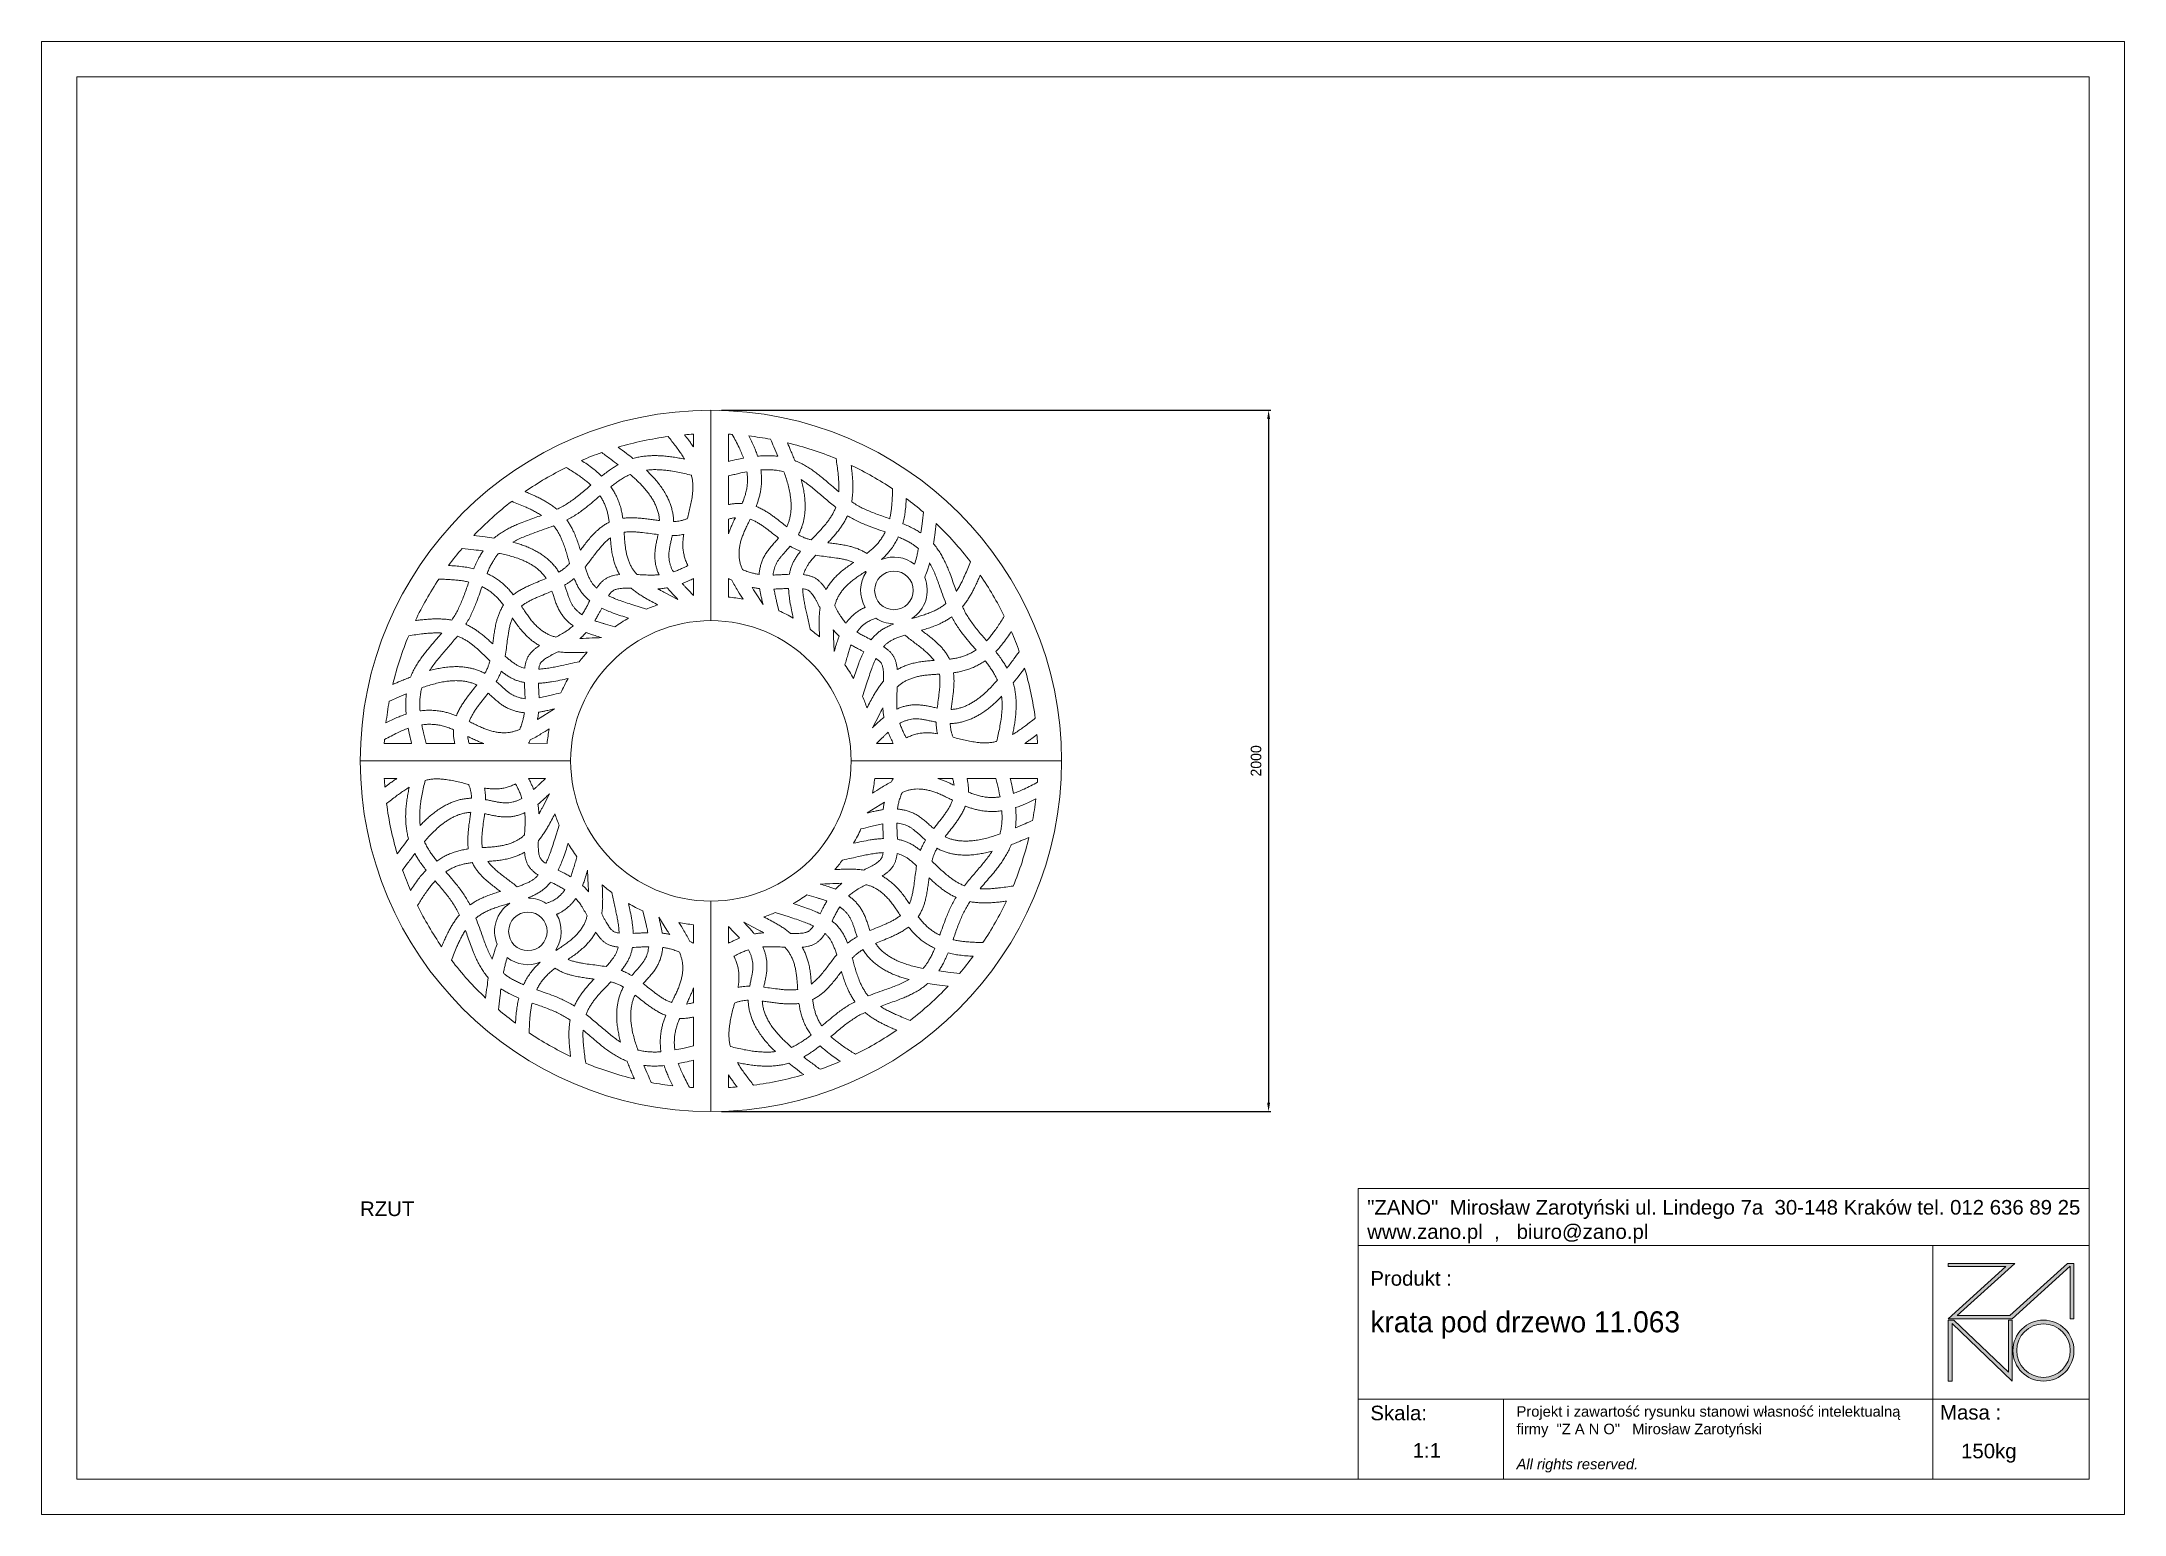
# Model space of a CAD drawing. Header units: millimetres. Extents: x -1806 to 4134, y -1942 to 2258.
import ezdxf

# ---------------------------------------------------------------- set-up
doc = ezdxf.new("R2010")
doc.units = ezdxf.units.MM
doc.header["$PDSIZE"] = -1
doc.layers.add('tabelka', color=155, linetype='Continuous')
doc.layers.add('WYMIAR', color=96, linetype='Continuous')
doc.dimstyles.new('1-1', dxfattribs={"dimtxt": 30, "dimasz": 25, "dimexe": 6.25, "dimexo": 30, "dimgap": 20.625, "dimtad": 1, "dimdec": 1, "dimtxsty": 'Standard', "dimcen": 0, "dimclrd": 2, "dimclre": 2, "dimclrt": 2, "dimadec": 0, "dimazin": 0, "dimtfac": 1, "dimtdec": 1, "dimtmove": 0, "dimatfit": 3, "dimfxl": 0, "dimarcsym": 0})

msp = doc.modelspace()

# ---------------------------------------------------------------- texts
at = {"layer": 'WYMIAR', "insert": (-898.3, -1049.87), "char_height": 41.5951, "width": 196.5247, "attachment_point": 1}
msp.add_mtext('{\\f@Arial Unicode MS|b0|i0|c238|p34;RZUT}', dxfattribs=at)

# ---------------------------------------------------------------- blocks, each defined once
blk = doc.blocks.new('zano')
at = {"layer": 'Defpoints', "lineweight": 5}
for points in [[(6270.2, 3716.2), (6270.2, 3707.4), (6434.8, 3707.4), (6270.2, 3558.4), (6452.4, 3558.4), (6617.9, 3708.2), (6617.9, 3558.4), (6628.6, 3558.4), (6628.6, 3716.2), (6610.7, 3716.2), (6446.1, 3567.2), (6295.4, 3567.2), (6459.9, 3716.2), (6270.2, 3716.2), (6270.2, 3707.4)], [(6270.2, 3554.4), (6286.2, 3554.4), (6441.7, 3405.6), (6441.7, 3554.4), (6452.4, 3554.4), (6452.4, 3380.5), (6281, 3544.6), (6281, 3380.5), (6270.2, 3380.5)]]:
    blk.add_hatch(color=251, dxfattribs=at).paths.add_polyline_path(points)
h = blk.add_hatch(color=251, dxfattribs=at)
h.paths.add_polyline_path([(6454.7, 3467.4, 1), (6628.6, 3467.4, 1)])
h.paths.add_polyline_path([(6617.9, 3467.4, -1), (6465.4, 3467.4, -1)], flags=16)
at = {"layer": 'Defpoints', "color": 251, "lineweight": 5}
blk.add_lwpolyline([(6434.8, 3707.4), (6270.2, 3558.4), (6452.4, 3558.4), (6617.9, 3708.2), (6617.9, 3558.4), (6628.6, 3558.4), (6628.6, 3716.2), (6610.7, 3716.2), (6446.1, 3567.2), (6295.4, 3567.2), (6459.9, 3716.2), (6270.2, 3716.2), (6270.2, 3707.4), (6432.1, 3707.4)], dxfattribs=at)
for points in [[(6270.2, 3716.2), (6270.2, 3707.4), (6434.8, 3707.4), (6270.2, 3558.4), (6452.4, 3558.4), (6617.9, 3708.2), (6617.9, 3558.4), (6628.6, 3558.4), (6628.6, 3716.2), (6610.7, 3716.2), (6446.1, 3567.2), (6295.4, 3567.2), (6459.9, 3716.2), (6270.2, 3716.2), (6270.2, 3707.4)], [(6270.2, 3554.4), (6286.2, 3554.4), (6441.7, 3405.6), (6441.7, 3554.4), (6452.4, 3554.4), (6452.4, 3380.5), (6281, 3544.6), (6281, 3380.5), (6270.2, 3380.5)]]:
    blk.add_lwpolyline(points, close=True, dxfattribs=at)
for radius in [87, 76.3]:
    blk.add_circle((6541.7, 3467.4), radius, dxfattribs=at)
blk = doc.blocks.new('TABELA')
at = {"layer": 'tabelka', "lineweight": 5}
for p, q in [((4587.4, 3929.4), (6672.4, 3929.4)), ((4587.4, 3767.6), (4587.4, 3929.4)), ((4587.4, 3929.4), (6672.4, 3929.4)), ((6226.5, 3767.6), (6226.5, 3329)), ((4587.4, 3329), (6672.4, 3329)), ((5001.6, 3329), (5001.6, 3100.4)), ((6226.5, 3329), (6226.5, 3100.4))]:
    blk.add_line(p, q, dxfattribs=at)
blk.add_lwpolyline([(4587.4, 3767.6), (6672.4, 3767.6), (6672.4, 3100.4), (4587.4, 3100.4)], close=True, dxfattribs=at)
blk.add_blockref('zano', (0, 0))
at = {"layer": 'tabelka', "lineweight": 5, "attachment_point": 1}
for s, insert, char_height, width in [('{\\fArial|b0|i0|c238|p34;"ZANO"  Mirosław Zarotyński ul. Lindego 7a  30-148 Kraków tel. 012 636 89 25\\Pwww.zano.pl  ,   biuro@zano.pl}', (4613, 3896.9), 41.595, 2040.38), ('{\\fArial|b0|i0|c238|p34;Produkt : }', (4622, 3694.1), 41.595, 265.273), ('{\\fCentury Gothic|b0|i0|c238|p34;krata pod drzewo 11.063}', (4622, 3579.5), 60, 1377.188), ('{\\fArial|b0|i0|c238|p34;Skala: }', (4622, 3310.3), 41.595, 191.675), ('{\\fArial|b0|i0|c238|p34;Masa :}', (6246.7, 3312.2), 41.595, 200.457), ('{\\fArial|b0|i0|c238|p34;1:1}', (4742.5, 3203.5), 41.595, 42.482), ('{\\fArial|b0|i0|c238|p34;150kg}', (6306.7, 3201.8), 41.595, 42.482)]:
    blk.add_mtext(s, dxfattribs=dict(at, insert=insert, char_height=char_height, width=width))
at = {"layer": 'tabelka', "color": 1, "lineweight": 5, "insert": (5038.9, 3308.9), "char_height": 30, "width": 1186.12, "attachment_point": 1}
blk.add_mtext('{\\fArial|b0|i0|c0|p34;Projekt i zawartość rysunku stanowi własność intelektualną firmy \\fArial|b0|i0|c238|p34; "Z A N O"   Mirosław Zarotyński\\fArial|b0|i1|c238|p34;\\P\\PAll rights reserved.}', dxfattribs=at)
blk = doc.blocks.new('*D4')
at = {"layer": 'Defpoints', "color": 0}
for p in [(102.4, 1206.7), (102.4, -793.3), (1693, -793.3)]:
    blk.add_point(p, dxfattribs=at)
at = {"layer": 'WYMIAR', "color": 2, "lineweight": -2}
for p, q in [((132.4, 1206.7), (1699.3, 1206.7)), ((1693, 1181.7), (1693, -768.3)), ((132.4, -793.3), (1699.3, -793.3))]:
    blk.add_line(p, q, dxfattribs=at)
at = {"layer": 'WYMIAR', "color": 2}
for points in [[(1688.9, 1181.7), (1697.2, 1181.7), (1693, 1206.7)], [(1688.9, -768.3), (1697.2, -768.3), (1693, -793.3)]]:
    blk.add_solid(points, dxfattribs=at)
at = {"layer": 'WYMIAR', "color": 2, "insert": (1657.4, 206.7), "char_height": 30, "attachment_point": 5, "rotation": 90}
blk.add_mtext('2000', dxfattribs=at)

# ---------------------------------------------------------------- dimensions: what is measured, and where the dimension line sits
at = {"layer": 'WYMIAR'}
dim = msp.add_linear_dim(base=(1693.02, -793.29), p1=(102.44, 1206.71), p2=(102.44, -793.29), angle=90, dimstyle='1-1', dxfattribs=at)
dim.commit()
dim.dimension.update_dxf_attribs({"geometry": '*D4', "text_midpoint": (1657.4, 206.71)})

# ---------------------------------------------------------------- linework, layer by layer
at = {"color": 7, "linetype": 'Continuous', "lineweight": 15}
for p, q in [((102.44, 1206.71), (102.44, 606.71)), ((52.44, 1102.05), (52.44, 1138.37)), ((152.44, 1138.37), (152.44, 1060.49)), ((152.44, 1019.17), (152.44, 937.48)), ((152.44, 896.4), (152.44, 854.34)), ((52.44, 678.73), (52.44, 726.81)), ((152.48, 726.79), (152.44, 674.04)), ((8.2, 667.16), (-30.15, 687.24)), ((52.44, 678.73), (37.13, 694.79)), ((227.88, 689.16), (251.06, 652.59)), ((289.92, 662.06), (296.54, 634.76)), ((-171.21, 588.83), (-198.16, 596.74)), ((-81.1, 639.39), (-120.48, 651.87)), ((376.5, 622.35), (385.38, 582)), ((454.09, 518.55), (452.3, 561.8)), ((535.12, 390.25), (547.61, 429.63)), ((-392.37, 324.3), (-343.44, 355.32)), ((562.9, 300.95), (582.97, 339.3)), ((-829.22, 256.71), (-751.35, 256.71)), ((-710.02, 256.71), (-628.33, 256.71)), ((-587.25, 256.71), (-545.19, 256.71)), ((-417.64, 256.75), (-364.89, 256.71)), ((574.46, 256.71), (590.53, 272.02)), ((574.46, 256.71), (622.54, 256.71)), ((997.78, 256.71), (1034.1, 256.71)), ((-897.56, 206.71), (-297.56, 206.71)), ((1102.44, 206.71), (502.44, 206.71)), ((-792.9, 156.71), (-829.22, 156.71)), ((-369.58, 156.71), (-417.66, 156.71)), ((-369.58, 156.71), (-385.64, 141.39)), ((622.52, 156.67), (569.77, 156.71)), ((792.14, 156.71), (750.07, 156.71)), ((914.91, 156.71), (833.21, 156.71)), ((1034.1, 156.71), (956.23, 156.71)), ((-358.01, 112.47), (-378.09, 74.11)), ((597.25, 89.11), (548.33, 58.09)), ((-330.24, 23.16), (-342.72, -16.22)), ((-249.21, -105.13), (-247.41, -148.39)), ((-171.62, -208.94), (-180.5, -168.59)), ((376.09, -175.41), (403.05, -183.33)), ((-85.04, -248.64), (-91.66, -221.34)), ((102.44, -793.29), (102.44, -193.29)), ((285.99, -225.97), (325.37, -238.46)), ((-22.99, -275.74), (-46.17, -239.18)), ((52.4, -313.37), (52.44, -260.63)), ((152.44, -265.31), (167.76, -281.38)), ((152.44, -265.31), (152.44, -313.39)), ((196.68, -253.75), (235.03, -273.82)), ((52.44, -482.99), (52.44, -440.92)), ((52.44, -605.76), (52.44, -524.07)), ((52.44, -724.95), (52.44, -647.08)), ((152.44, -688.63), (152.44, -724.95))]:
    msp.add_line(p, q, dxfattribs=at)
for centre in [(624.42, 692.92), (-419.53, -279.51)]:
    msp.add_circle(centre, 55, dxfattribs=at)
for centre, radius, start, end in [((102.44, 206.71), 1000, 90, 180), ((102.44, 206.71), 1000, 0, 90), ((102.44, 206.71), 933, 97.5, 106.480972), ((102.44, 206.71), 933, 93.071985, 94.607289), ((102.44, 206.71), 933, 86.25, 86.928015), ((102.44, 206.71), 933, 79.500326, 83.322793), ((102.44, 206.71), 933, 109.500326, 113.322793), ((102.44, 206.71), 933, 67.5, 76.480972), ((102.44, 206.71), 933, 116.25, 124.607289), ((102.44, 206.71), 933, 56.25, 64.607289), ((102.44, 206.71), 933, 49.500326, 53.322793), ((102.44, 206.71), 933, 127.5, 136.480972), ((102.44, 206.71), 933, 37.5, 46.480972), ((102.44, 206.71), 933, 139.500326, 143.322793), ((624.42, 692.92), 95, 51.654619, 111.851761), ((102.44, 206.71), 933, 146.25, 154.607289), ((624.42, 692.92), 95, 146.589361, 210.591522), ((624.42, 692.92), 95, 302.517975, 22.592209), ((102.44, 206.71), 933, 26.25, 34.607289), ((102.44, 206.71), 470, 78.75, 83.893305), ((102.44, 206.71), 400, 90, 180), ((102.44, 206.71), 470, 120, 125.608159), ((102.44, 206.71), 470, 108.75, 112.986832), ((102.44, 206.71), 400, 0, 90), ((102.44, 206.71), 470, 60, 65.608159), ((624.42, 692.92), 95, 236.920375, 268.347477), ((102.44, 206.71), 933, 157.5, 166.480972), ((102.44, 206.71), 470, 48.75, 52.986832), ((102.44, 206.71), 933, 19.500326, 23.322793), ((102.44, 206.71), 470, 138.75, 142.986832), ((102.44, 206.71), 470, 30, 35.608159), ((102.44, 206.71), 470, 150, 155.608159), ((102.44, 206.71), 933, 7.5, 16.480972), ((102.44, 206.71), 933, 169.500326, 173.322793), ((102.44, 206.71), 470, 18.75, 22.986832), ((102.44, 206.71), 470, 168.75, 173.893305), ((102.44, 206.71), 933, 176.25, 176.928015), ((102.44, 206.71), 933, 3.071985, 4.607289), ((102.44, 206.71), 1000, 180, 270), ((102.44, 206.71), 400, 180, 270), ((102.44, 206.71), 1000, 270, 0), ((102.44, 206.71), 400, 270, 0), ((102.44, 206.71), 933, 183.071985, 184.607289), ((102.44, 206.71), 470, 348.75, 353.893305), ((102.44, 206.71), 933, 356.25, 356.928015), ((102.44, 206.71), 933, 187.5, 196.480972), ((102.44, 206.71), 933, 349.500326, 353.322793), ((102.44, 206.71), 470, 198.75, 202.986832), ((102.44, 206.71), 470, 330, 335.608159), ((102.44, 206.71), 470, 210, 215.608159), ((102.44, 206.71), 933, 337.5, 346.480972), ((102.44, 206.71), 933, 199.500326, 203.322793), ((102.44, 206.71), 470, 318.75, 322.986832), ((102.44, 206.71), 470, 228.75, 232.986832), ((102.44, 206.71), 470, 300, 305.608159), ((102.44, 206.71), 933, 206.25, 214.607289), ((-419.53, -279.51), 95, 122.517975, 202.592209), ((-419.53, -279.51), 95, 56.920375, 88.347477), ((-419.53, -279.51), 95, 326.589361, 30.591522), ((102.44, 206.71), 470, 240, 245.608159), ((102.44, 206.71), 470, 288.75, 292.986832), ((102.44, 206.71), 933, 326.25, 334.607289), ((102.44, 206.71), 470, 258.75, 263.893305), ((-419.53, -279.51), 95, 231.654619, 291.851761), ((102.44, 206.71), 933, 319.500326, 323.322793), ((102.44, 206.71), 933, 217.5, 226.480972), ((102.44, 206.71), 933, 307.5, 316.480972), ((102.44, 206.71), 933, 229.500326, 233.322793), ((102.44, 206.71), 933, 236.25, 244.607289), ((102.44, 206.71), 933, 296.25, 304.607289), ((102.44, 206.71), 933, 289.500326, 293.322793), ((102.44, 206.71), 933, 247.5, 256.480972), ((102.44, 206.71), 933, 259.500326, 263.322793), ((102.44, 206.71), 933, 277.5, 286.480972), ((102.44, 206.71), 933, 266.25, 266.928015), ((102.44, 206.71), 933, 273.071985, 274.607289)]:
    msp.add_arc(centre, radius, start, end, dxfattribs=at)
for points, knots in [([(27.03, 1067.21), (24.45, 1071.44), (19.31, 1079.9), (10.86, 1092.11), (1.57, 1104.8), (-8.54, 1117.97), (-15.74, 1127.14), (-19.34, 1131.73)], [0, 0, 0, 0, 0.1867313, 0.3734468, 0.5601566, 0.7800976, 1, 1, 1, 1]), ([(52.44, 1102.05), (50.16, 1105.45), (45.65, 1112.18), (37.33, 1123.74), (31.2, 1131.81), (27.5, 1136.69)], [0, 0, 0, 0, 0.28796386, 0.56940894, 1, 1, 1, 1]), ([(163.46, 1137.71), (166.78, 1131.49), (173.38, 1119.09), (182.16, 1101.65), (189.63, 1085.37), (193.5, 1075.18), (195.43, 1070.1)], [0, 0, 0, 0, 0.2823253, 0.5632713, 0.7824108, 1, 1, 1, 1]), ([(210.93, 1133.38), (213.48, 1128.32), (218.66, 1118.06), (225.35, 1103.35), (231.15, 1089.24), (234.21, 1080.3), (235.75, 1075.79)], [0, 0, 0, 0, 0.2709464, 0.5488404, 0.7721412, 1, 1, 1, 1]), ([(-209.01, 1086.19), (-200.22, 1079.71), (-184.52, 1068.15), (-168.97, 1056.39), (-162.12, 1051.22)], [0, 0, 0, 0, 0.559997, 1, 1, 1, 1]), ([(-162.25, 1101.37), (-154.26, 1095.44), (-139.98, 1084.84), (-126.02, 1073.84), (-119.88, 1069)], [0, 0, 0, 0, 0.5600195, 1, 1, 1, 1]), ([(-119.88, 1069), (-115.33, 1070.2), (-106.27, 1072.61), (-92.45, 1075), (-78.63, 1076.57), (-64.8, 1077.31), (-51, 1077.34), (-36.41, 1076.69), (-21.06, 1075.31), (-4.96, 1073.17), (11.08, 1070.48), (21.71, 1068.3), (27.03, 1067.21)], [0, 0, 0, 0, 0.0951572, 0.1894567, 0.2831095, 0.3762985, 0.4692081, 0.5619797, 0.6712998, 0.7807137, 0.8902852, 1, 1, 1, 1]), ([(152.44, 1060.49), (160.43, 1062.47), (174.68, 1066.01), (189.09, 1068.85), (195.43, 1070.1)], [0, 0, 0, 0, 0.5601778, 1, 1, 1, 1]), ([(235.75, 1075.79), (241.12, 1076.2), (251.87, 1077.02), (266.91, 1077.15), (280.81, 1076.62), (289.28, 1075.71), (293.53, 1075.26)], [0, 0, 0, 0, 0.27914737, 0.55862016, 0.7788584, 1, 1, 1, 1]), ([(293.53, 1075.26), (289.64, 1084.4), (282.7, 1100.71), (275.59, 1116.94), (272.46, 1124.08)], [0, 0, 0, 0, 0.5602135, 1, 1, 1, 1]), ([(341.57, 1063.3), (339.66, 1068.13), (335.86, 1077.71), (328.84, 1094.56), (323.68, 1106.56), (320.55, 1113.86)], [0, 0, 0, 0, 0.2846053, 0.5649504, 1, 1, 1, 1]), ([(-310.21, 1043.49), (-305.6, 1040.61), (-296.37, 1034.85), (-282.69, 1026.06), (-270.25, 1017.6), (-259.14, 1009.41), (-249.29, 1001.58), (-243.09, 995.95), (-240, 993.15)], [0, 0, 0, 0, 0.1886848, 0.3768054, 0.5638968, 0.7100024, 0.8553158, 1, 1, 1, 1]), ([(-266.94, 1063.47), (-261.45, 1059.87), (-250.32, 1052.56), (-235.14, 1041.49), (-221.26, 1030.35), (-213.21, 1022.79), (-209.14, 1018.97)], [0, 0, 0, 0, 0.26951248, 0.54699514, 0.77078335, 1, 1, 1, 1]), ([(-209.14, 1018.97), (-205.02, 1022.21), (-196.72, 1028.72), (-184.7, 1037.29), (-173.18, 1044.87), (-165.82, 1049.09), (-162.12, 1051.22)], [0, 0, 0, 0, 0.2755029, 0.5542406, 0.7758103, 1, 1, 1, 1]), ([(-183.15, 988.54), (-179.81, 991.14), (-173.21, 996.3), (-163.07, 1003.61), (-152.22, 1010.77), (-140.57, 1017.67), (-132.03, 1021.68), (-127.79, 1023.67)], [0, 0, 0, 0, 0.1928744, 0.3828061, 0.5697613, 0.7864933, 1, 1, 1, 1]), ([(-127.79, 1023.67), (-124.04, 1020.4), (-116.53, 1013.87), (-105.66, 1003.64), (-95.17, 993), (-85.18, 981.86), (-75.77, 970.18), (-67.77, 958.79), (-61.15, 947.81), (-55.81, 937.38), (-51.3, 926.57), (-47.75, 915.36), (-45.17, 903.78), (-44.45, 895.86), (-44.09, 891.87)], [0, 0, 0, 0, 0.09308197, 0.18608969, 0.27913858, 0.37242224, 0.46598079, 0.55943102, 0.63262027, 0.70558873, 0.77846296, 0.85151128, 0.92516036, 1, 1, 1, 1]), ([(-81.67, 1035.93), (-77.17, 1036.36), (-68.08, 1037.23), (-54.26, 1037.4), (-40.21, 1036.86), (-25.92, 1035.59), (-9.9, 1033.49), (7.86, 1030.4), (27.35, 1026.3), (40.36, 1023.1), (46.92, 1021.49)], [0, 0, 0, 0, 0.1042524, 0.2103193, 0.3184065, 0.4286054, 0.5409108, 0.6910061, 0.8442037, 1, 1, 1, 1]), ([(-81.67, 1035.93), (-77.88, 1032.24), (-70.3, 1024.84), (-59.47, 1013.22), (-49.17, 1001.12), (-39.57, 988.45), (-30.77, 975.18), (-23.49, 962.31), (-17.62, 949.97), (-12.99, 938.31), (-9.19, 926.34), (-6.36, 914.14), (-4.46, 901.76), (-4.17, 893.43), (-4.02, 889.27)], [0, 0, 0, 0, 0.09318297, 0.18635556, 0.27950347, 0.37271514, 0.46603038, 0.55938725, 0.63281821, 0.70639749, 0.78001333, 0.85350524, 0.92681349, 1, 1, 1, 1]), ([(35.04, 897.47), (36.54, 903.2), (39.51, 914.61), (43.72, 931.74), (47.31, 948.95), (49.62, 964.2), (50.81, 977.44), (51.18, 988.56), (50.75, 999.67), (49.48, 1010.7), (47.77, 1017.89), (46.92, 1021.49)], [0, 0, 0, 0, 0.1410043, 0.2807343, 0.4198762, 0.5594062, 0.6476823, 0.7360418, 0.8242054, 0.9121202, 1, 1, 1, 1]), ([(152.44, 1019.17), (157.42, 1020.46), (167.31, 1023.03), (184.88, 1027.24), (197.57, 1029.73), (205.27, 1031.24)], [0, 0, 0, 0, 0.284494, 0.5658072, 1, 1, 1, 1]), ([(205.27, 1031.24), (205.76, 1026.91), (206.76, 1018.25), (206.92, 1005.16), (206.08, 992.15), (204.05, 979.14), (200.81, 966.26), (196.58, 953.46), (193.16, 945.15), (191.45, 940.99)], [0, 0, 0, 0, 0.1411528, 0.282698, 0.4237229, 0.5634676, 0.7087501, 0.8540262, 1, 1, 1, 1]), ([(244.93, 1036.4), (245.51, 1031.42), (246.65, 1021.44), (246.96, 1006.3), (246.19, 991.1), (244.32, 977.1), (241.67, 964.49), (238.64, 953.37), (235.15, 942.71), (232.5, 935.83), (231.19, 932.44)], [0, 0, 0, 0, 0.1416049, 0.2840556, 0.4273614, 0.5715378, 0.6830474, 0.7915293, 0.8971368, 1, 1, 1, 1]), ([(244.93, 1036.4), (249.2, 1036.64), (257.65, 1037.13), (270.26, 1037.07), (283.36, 1036.28), (296.94, 1034.6), (306.22, 1032.41), (310.83, 1031.32)], [0, 0, 0, 0, 0.1930305, 0.3827105, 0.5693191, 0.7859242, 1, 1, 1, 1]), ([(318.78, 874.61), (320.2, 877.65), (323.06, 883.74), (326.19, 893.37), (328.55, 903.25), (330.14, 913.3), (331.12, 924.46), (331.32, 936.68), (330.58, 949.91), (328.81, 964.53), (325.84, 980.48), (321.62, 997.66), (316.62, 1014.62), (312.76, 1025.75), (310.83, 1031.32)], [0, 0, 0, 0, 0.062477, 0.1252056, 0.1882181, 0.2513938, 0.3144881, 0.3967422, 0.4788234, 0.5609039, 0.6708526, 0.7806378, 0.890303, 1, 1, 1, 1]), ([(341.57, 1063.3), (346.31, 1061.32), (355.69, 1057.39), (369.07, 1050.28), (381.82, 1042.56), (393.99, 1034.31), (405.68, 1025.67), (419.08, 1015.1), (434.05, 1002.58), (450.58, 988.27), (461.58, 978.93), (467.02, 974.31)], [0, 0, 0, 0, 0.0995724, 0.197367, 0.2936739, 0.3887288, 0.4827107, 0.5757169, 0.7199321, 0.8615397, 1, 1, 1, 1]), ([(467.02, 974.31), (467.19, 978.74), (467.54, 987.6), (467.16, 1000.89), (466.29, 1014.14), (464.74, 1029.87), (462.44, 1048.05), (460.47, 1061.81), (459.49, 1068.69)], [0, 0, 0, 0, 0.1402842, 0.2803042, 0.4202861, 0.5602827, 0.7801742, 1, 1, 1, 1]), ([(503.96, 945.77), (504.62, 949.98), (505.93, 958.28), (506.96, 970.7), (507.43, 982.83), (507.38, 994.7), (506.87, 1007.47), (505.84, 1021.07), (504.33, 1035.47), (503.13, 1044.91), (502.53, 1049.57)], [0, 0, 0, 0, 0.12268552, 0.24199904, 0.35825407, 0.47207164, 0.58354457, 0.72606382, 0.86468131, 1, 1, 1, 1]), ([(-337.14, 924.2), (-340.44, 926.87), (-346.97, 932.13), (-357.17, 939.18), (-367.41, 945.62), (-377.68, 951.48), (-388.96, 957.4), (-401.21, 963.28), (-414.38, 969.15), (-423.13, 972.82), (-427.45, 974.63)], [0, 0, 0, 0, 0.122636, 0.24191, 0.3581518, 0.4719684, 0.5834478, 0.7259872, 0.8646364, 1, 1, 1, 1]), ([(-337.14, 924.2), (-332.29, 926.52), (-322.72, 931.09), (-308.91, 939.12), (-295.49, 948.07), (-281.93, 958.12), (-268.18, 969.14), (-254.14, 980.97), (-244.75, 989.06), (-240, 993.15)], [0, 0, 0, 0, 0.1348173, 0.2659748, 0.4005291, 0.5393346, 0.689106, 0.8428435, 1, 1, 1, 1]), ([(-308.43, 893.68), (-303.57, 896.26), (-293.86, 901.42), (-279.93, 910.26), (-266.43, 919.72), (-250.87, 931.61), (-233.42, 946.02), (-220.44, 957.2), (-213.98, 962.77)], [0, 0, 0, 0, 0.14070637, 0.28115084, 0.42154183, 0.56188237, 0.78185109, 1, 1, 1, 1]), ([(-213.98, 962.77), (-211.92, 959.56), (-207.81, 953.14), (-202.55, 943.02), (-198.04, 932.61), (-194.36, 921.77), (-191.46, 910.56), (-189.2, 899.01), (-188.16, 891.23), (-187.64, 887.34)], [0, 0, 0, 0, 0.14171436, 0.28315447, 0.42368503, 0.56298068, 0.70831086, 0.85382586, 1, 1, 1, 1]), ([(-183.15, 988.54), (-180.57, 984.7), (-175.41, 977.02), (-168.68, 964.81), (-162.76, 952.13), (-157.79, 938.92), (-153.87, 925.43), (-150.85, 911.94), (-149.47, 902.98), (-148.78, 898.58)], [0, 0, 0, 0, 0.142407, 0.2855928, 0.4295919, 0.5737515, 0.7205305, 0.8625204, 1, 1, 1, 1]), ([(351.84, 851.62), (353.63, 855.01), (357.19, 861.75), (361.39, 872.28), (364.78, 882.86), (367.35, 893.44), (369.41, 905), (370.77, 917.48), (371.33, 930.83), (371.03, 945.34), (369.69, 960.93), (367.18, 977.45), (363.91, 993.44), (361.2, 1003.83), (359.85, 1008.98)], [0, 0, 0, 0, 0.0711881, 0.1413968, 0.2100911, 0.2773881, 0.3433657, 0.4278405, 0.5103647, 0.5912674, 0.6972183, 0.8005519, 0.9012909, 1, 1, 1, 1]), ([(359.85, 1008.98), (364.52, 1005.86), (373.96, 999.57), (387.59, 989.08), (401.16, 977.99), (414.93, 966.25), (429.02, 954.09), (443.51, 941.7), (453.45, 933.71), (458.43, 929.7)], [0, 0, 0, 0, 0.1329594, 0.2688159, 0.4073711, 0.5482242, 0.6976888, 0.848477, 1, 1, 1, 1]), ([(620.79, 982.47), (620.6, 977.08), (620.24, 966.31), (619.47, 950.21), (618.38, 935.34), (616.88, 921.74), (615.07, 909.4), (613.33, 901.29), (612.47, 897.24)], [0, 0, 0, 0, 0.1886606, 0.3767667, 0.5638602, 0.7099772, 0.8553071, 1, 1, 1, 1]), ([(659.73, 954.99), (659.36, 948.46), (658.6, 935.23), (656.62, 916.64), (653.93, 899.13), (651.44, 888.44), (650.18, 883.03)], [0, 0, 0, 0, 0.2695629, 0.5470611, 0.7708318, 1, 1, 1, 1]), ([(-516.35, 841.55), (-512.49, 844.76), (-504.83, 851.12), (-492.54, 859.4), (-479.99, 866.79), (-467.21, 873.38), (-454.3, 879.32), (-438.88, 885.75), (-421, 892.53), (-400.78, 899.67), (-387.43, 904.41), (-380.83, 906.76)], [0, 0, 0, 0, 0.0995223, 0.1971958, 0.2933269, 0.3882067, 0.4820401, 0.5749696, 0.7192281, 0.8611052, 1, 1, 1, 1]), ([(-380.83, 906.76), (-384.55, 909.09), (-391.99, 913.74), (-403.59, 919.96), (-415.39, 925.76), (-429.65, 932.2), (-446.38, 939.22), (-459.15, 944.34), (-465.53, 946.91)], [0, 0, 0, 0, 0.1402612, 0.2802798, 0.4202676, 0.5602689, 0.7801665, 1, 1, 1, 1]), ([(-269.88, 807.27), (-271.44, 812.46), (-274.6, 823.04), (-280.1, 838.98), (-285.67, 852.9), (-291.13, 864.74), (-296.19, 874.48), (-301.88, 884.24), (-306.23, 890.5), (-308.43, 893.68)], [0, 0, 0, 0, 0.1711725, 0.3482504, 0.5318926, 0.6440734, 0.7594878, 0.8781057, 1, 1, 1, 1]), ([(-148.78, 898.58), (-144.55, 899.03), (-136.18, 899.93), (-123.68, 900.14), (-111.46, 899.75), (-99.49, 898.85), (-86.59, 897.5), (-72.83, 895.73), (-58.31, 893.71), (-48.77, 892.48), (-44.09, 891.87)], [0, 0, 0, 0, 0.12140645, 0.23990497, 0.35598776, 0.46999883, 0.58207195, 0.72575252, 0.86537839, 1, 1, 1, 1]), ([(-4.02, 889.27), (-1.41, 889.39), (3.63, 889.6), (10.99, 890.5), (18.54, 892.03), (26.57, 894.28), (32.17, 896.39), (35.04, 897.47)], [0, 0, 0, 0, 0.1956426, 0.3768883, 0.5534035, 0.7704906, 1, 1, 1, 1]), ([(152.44, 937.48), (155.93, 938.16), (162.98, 939.53), (173.03, 940.68), (182.56, 941.23), (188.46, 941.07), (191.45, 940.99)], [0, 0, 0, 0, 0.271376, 0.5489281, 0.7719547, 1, 1, 1, 1]), ([(172.1, 900.27), (170.06, 896.08), (165.98, 887.7), (160.64, 875.85), (156.06, 864.74), (153.65, 857.81), (152.44, 854.34)], [0, 0, 0, 0, 0.27957995, 0.55947815, 0.7795665, 1, 1, 1, 1]), ([(152.44, 896.4), (156.12, 897.3), (162.62, 898.9), (169.24, 899.85), (172.1, 900.27)], [0, 0, 0, 0, 0.5667802, 1, 1, 1, 1]), ([(214.57, 895.94), (212.37, 891.5), (208.08, 882.82), (201.9, 870.07), (196.38, 857.79), (191.68, 845.86), (187.93, 834.11), (185.14, 822.44), (183.35, 811.2), (182.55, 800.55), (182.64, 790.62), (183.63, 781), (185.6, 771.49), (188.47, 761.79), (191.01, 755.38), (192.32, 752.08)], [0, 0, 0, 0, 0.0982767, 0.1920092, 0.2810376, 0.365361, 0.4460914, 0.5255753, 0.603058, 0.6716015, 0.7372387, 0.7998326, 0.863142, 0.9296277, 1, 1, 1, 1]), ([(214.57, 895.94), (217.69, 894.73), (224.02, 892.27), (233.16, 887.53), (242.21, 882.15), (251.17, 876.16), (263.07, 867.55), (277.74, 856), (289.53, 846.73), (295.49, 842.05)], [0, 0, 0, 0, 0.1030036, 0.2082174, 0.3159937, 0.4264005, 0.539293, 0.7670377, 1, 1, 1, 1]), ([(231.19, 932.44), (235.18, 930.79), (243.05, 927.55), (254.19, 921.62), (264.71, 915.26), (274.67, 908.54), (287.12, 899.5), (301.7, 888.06), (313.17, 879.02), (318.78, 874.61)], [0, 0, 0, 0, 0.1228915, 0.2422974, 0.3587432, 0.4726151, 0.5841805, 0.7968539, 1, 1, 1, 1]), ([(387.93, 837.07), (391.81, 841), (399.52, 848.83), (410.95, 860.63), (422, 872.7), (431.19, 883.69), (438.61, 893.55), (444.45, 902.09), (449.8, 910.95), (454.6, 920.12), (457.15, 926.51), (458.43, 929.7)], [0, 0, 0, 0, 0.141195, 0.2811006, 0.4202709, 0.5594611, 0.6474189, 0.7357223, 0.8240276, 0.9121271, 1, 1, 1, 1]), ([(435.83, 828.85), (438.64, 831.81), (444.32, 837.8), (452.71, 847.14), (461.02, 856.99), (468.55, 866.71), (475.3, 876.23), (481.26, 885.54), (486.92, 895.39), (490.2, 902.34), (491.87, 905.86)], [0, 0, 0, 0, 0.1277976, 0.258843, 0.3934054, 0.531778, 0.6439435, 0.7593747, 0.8780354, 1, 1, 1, 1]), ([(491.87, 905.86), (496.54, 903.03), (505.89, 897.36), (520.56, 889.95), (535.57, 883.18), (553.75, 875.8), (575.06, 868), (591.27, 862.3), (599.34, 859.46)], [0, 0, 0, 0, 0.1395705, 0.2795085, 0.419886, 0.5605403, 0.7812745, 1, 1, 1, 1]), ([(503.96, 945.77), (508.33, 942.86), (517, 937.1), (530.8, 929.48), (545.29, 922.56), (560.85, 916.01), (577.39, 909.7), (594.77, 903.48), (606.53, 899.34), (612.47, 897.24)], [0, 0, 0, 0, 0.1320225, 0.2618229, 0.3961934, 0.5355782, 0.686437, 0.8415025, 1, 1, 1, 1]), ([(708.37, 916.17), (707.13, 905.06), (704.9, 885.21), (702.43, 865.39), (701.34, 856.67)], [0, 0, 0, 0, 0.5599969, 1, 1, 1, 1]), ([(-574.12, 849.17), (-563.31, 847.92), (-544.02, 845.68), (-524.81, 842.82), (-516.35, 841.55)], [0, 0, 0, 0, 0.5600176, 1, 1, 1, 1]), ([(-462.65, 830.51), (-457.79, 833.11), (-447.94, 838.39), (-432.4, 845.2), (-416.27, 851.6), (-396.41, 858.86), (-372.87, 866.99), (-355.08, 873.66), (-346.13, 877.02)], [0, 0, 0, 0, 0.1316769, 0.2667692, 0.4050702, 0.5461157, 0.7717789, 1, 1, 1, 1]), ([(-300.82, 769.47), (-302.29, 774.8), (-305.22, 785.43), (-309.74, 801.27), (-314.7, 816.9), (-319.66, 830.39), (-324.52, 841.77), (-329.04, 851.11), (-334.09, 860.18), (-339.68, 868.92), (-343.98, 874.32), (-346.13, 877.02)], [0, 0, 0, 0, 0.1411689, 0.28105638, 0.42022367, 0.55943718, 0.64742485, 0.73574156, 0.82404381, 0.91213237, 1, 1, 1, 1]), ([(-269.88, 807.27), (-266.89, 811.23), (-260.84, 819.27), (-251.5, 831.37), (-241.57, 843.48), (-232.17, 853.86), (-223.4, 862.48), (-215.49, 869.45), (-206.93, 876.03), (-197.68, 882.18), (-191.02, 885.6), (-187.64, 887.34)], [0, 0, 0, 0, 0.128564, 0.2604352, 0.395383, 0.5336488, 0.6225565, 0.7133418, 0.8063301, 0.9017941, 1, 1, 1, 1]), ([(-256.32, 759.57), (-252.88, 763.86), (-246.03, 772.42), (-236.22, 785.48), (-226.53, 798.32), (-217.51, 809.83), (-209.03, 819.89), (-201.07, 828.43), (-192.89, 836.29), (-186.98, 840.82), (-184.07, 843.05)], [0, 0, 0, 0, 0.1490027, 0.2968793, 0.4424568, 0.5845564, 0.6931032, 0.7985445, 0.9007725, 1, 1, 1, 1]), ([(-184.07, 843.05), (-183.71, 837.98), (-183, 827.83), (-181.46, 812.64), (-179.21, 797.51), (-176.17, 783.6), (-172.5, 770.98), (-168.43, 759.67), (-163.71, 748.69), (-159.92, 741.71), (-158.03, 738.23)], [0, 0, 0, 0, 0.13986373, 0.27989918, 0.42008734, 0.56070064, 0.67130327, 0.78158462, 0.89122662, 1, 1, 1, 1]), ([(-145.01, 858.72), (-141.72, 859.11), (-135.04, 859.9), (-124.81, 860.13), (-114.29, 859.84), (-103.53, 859.05), (-88.94, 857.53), (-70.53, 855.01), (-55.75, 853.07), (-48.31, 852.09)], [0, 0, 0, 0, 0.1021865, 0.2073702, 0.3155836, 0.4266288, 0.540142, 0.7683883, 1, 1, 1, 1]), ([(-145.01, 858.72), (-144.7, 853.87), (-144.09, 844.4), (-143.07, 830.53), (-141.72, 817.38), (-139.86, 804.92), (-137.29, 793.07), (-134.02, 781.96), (-130.11, 771.58), (-125.65, 762.06), (-120.6, 753.33), (-114.97, 745.31), (-110.65, 740.56), (-108.48, 738.17)], [0, 0, 0, 0, 0.113136, 0.221108, 0.3237401, 0.4210374, 0.5142259, 0.6060089, 0.6905267, 0.7722572, 0.8505594, 0.9251174, 1, 1, 1, 1]), ([(-48.31, 852.09), (-49.19, 847.81), (-50.94, 839.25), (-53.68, 826.43), (-55.98, 813.52), (-57.43, 800.49), (-57.63, 788.31), (-56.84, 777.08), (-55.29, 766.87), (-52.87, 756.8), (-49.63, 746.91), (-46.72, 740.6), (-45.25, 737.44)], [0, 0, 0, 0, 0.1116408, 0.2235289, 0.33527, 0.4468181, 0.5585031, 0.6463646, 0.7343172, 0.8224452, 0.9109176, 1, 1, 1, 1]), ([(-4.62, 745.69), (-6.03, 748.33), (-8.85, 753.62), (-12.2, 761.96), (-14.82, 770.44), (-16.61, 778.93), (-17.55, 787.3), (-17.58, 795.67), (-16.78, 804.36), (-15.32, 813.77), (-13.3, 824.07), (-10.89, 835.29), (-9.33, 843.11), (-8.52, 847.17)], [0, 0, 0, 0, 0.0859067, 0.1719394, 0.2572261, 0.3404433, 0.4204382, 0.4985214, 0.5798826, 0.6708041, 0.7713626, 0.8812193, 1, 1, 1, 1]), ([(-8.52, 847.17), (-8.44, 847.55), (-8.31, 848.23), (-8.19, 848.91), (-8.13, 849.22)], [0, 0, 0, 0, 0.5585885, 1, 1, 1, 1]), ([(-8.13, 849.22), (-4.97, 849.26), (1.31, 849.35), (9.99, 850.06), (17.88, 851.11), (22.61, 852.08), (24.97, 852.56)], [0, 0, 0, 0, 0.284151, 0.5648367, 0.7831725, 1, 1, 1, 1]), ([(36.85, 763.84), (35.03, 767.74), (31.42, 775.52), (27.22, 787.64), (24.17, 799.99), (22.53, 812.76), (22.22, 825.86), (23.03, 839.23), (24.32, 848.1), (24.97, 852.56)], [0, 0, 0, 0, 0.1416636, 0.2821292, 0.4212862, 0.5596582, 0.7050413, 0.8517402, 1, 1, 1, 1]), ([(239.75, 738.62), (240.16, 742.36), (240.98, 749.86), (243.33, 760.93), (246.51, 771.78), (250.6, 782.26), (255.59, 792.28), (261.87, 802.28), (269.35, 812.25), (277.86, 822.3), (286.71, 832.12), (292.56, 838.74), (295.49, 842.05)], [0, 0, 0, 0, 0.09394818, 0.18813064, 0.28216758, 0.37575319, 0.4686837, 0.56105715, 0.67002954, 0.77959947, 0.88970574, 1, 1, 1, 1]), ([(351.84, 851.62), (355.05, 849.83), (361.32, 846.35), (370.54, 842.42), (379.38, 839.37), (385.04, 837.85), (387.93, 837.07)], [0, 0, 0, 0, 0.28205429, 0.55045868, 0.76963005, 1, 1, 1, 1]), ([(599.34, 859.46), (597.59, 856.03), (594.08, 849.17), (587.91, 839.43), (581.11, 830.2), (573.5, 821.48), (565.16, 813.26), (556.2, 805.45), (549.92, 800.61), (546.77, 798.19)], [0, 0, 0, 0, 0.1416933, 0.2831477, 0.4237113, 0.5630241, 0.7083429, 0.8538397, 1, 1, 1, 1]), ([(636.87, 845.24), (634.65, 840.72), (630.21, 831.66), (622.23, 818.7), (613.95, 807.21), (605.56, 797.3), (597.51, 788.84), (591.85, 783.65), (589.06, 781.1)], [0, 0, 0, 0, 0.1873864, 0.3758908, 0.5655792, 0.7142661, 0.8590779, 1, 1, 1, 1]), ([(636.87, 845.24), (640.84, 843.54), (648.71, 840.18), (660.14, 834.6), (670.31, 829.02), (679.25, 823.42), (687.06, 817.96), (691.92, 813.94), (694.34, 811.94)], [0, 0, 0, 0, 0.1942913, 0.3848757, 0.5717606, 0.716188, 0.8587881, 1, 1, 1, 1]), ([(650.18, 883.03), (655.06, 880.97), (664.86, 876.82), (678.25, 870.27), (690.49, 863.61), (697.71, 858.99), (701.34, 856.67)], [0, 0, 0, 0, 0.2754296, 0.5540295, 0.7756032, 1, 1, 1, 1]), ([(744.9, 883.27), (743.65, 872.46), (741.42, 853.17), (738.55, 833.96), (737.29, 825.5)], [0, 0, 0, 0, 0.56001766, 1, 1, 1, 1]), ([(-607.02, 812.64), (-595.91, 811.39), (-576.06, 809.17), (-556.24, 806.7), (-547.52, 805.61)], [0, 0, 0, 0, 0.5599958, 1, 1, 1, 1]), ([(-573.88, 754.45), (-571.82, 759.32), (-567.67, 769.13), (-561.12, 782.52), (-554.46, 794.75), (-549.84, 801.97), (-547.52, 805.61)], [0, 0, 0, 0, 0.27542968, 0.55402965, 0.77560258, 1, 1, 1, 1]), ([(-536.1, 741.14), (-534.4, 745.11), (-531.03, 752.97), (-525.45, 764.4), (-519.87, 774.58), (-514.28, 783.51), (-508.82, 791.32), (-504.79, 796.18), (-502.79, 798.6)], [0, 0, 0, 0, 0.1942908, 0.3848762, 0.571761, 0.7161878, 0.8587876, 1, 1, 1, 1]), ([(-367.25, 727.14), (-369.41, 730.2), (-373.71, 736.27), (-381.18, 744.51), (-389.22, 752.03), (-397.83, 758.83), (-406.92, 764.96), (-416.43, 770.48), (-426.27, 775.42), (-438.3, 780.69), (-452.59, 785.96), (-469.13, 790.97), (-485.87, 795.19), (-497.15, 797.46), (-502.79, 798.6)], [0, 0, 0, 0, 0.0714447, 0.1418073, 0.2115886, 0.2811629, 0.3507786, 0.4205707, 0.4905706, 0.5607229, 0.6709193, 0.7807042, 0.8903197, 1, 1, 1, 1]), ([(-331.21, 744.89), (-333.5, 748.51), (-338.07, 755.77), (-346.2, 765.78), (-355.09, 775.13), (-364.71, 783.76), (-374.92, 791.66), (-385.64, 798.84), (-397.13, 805.54), (-409.39, 811.74), (-422.36, 817.38), (-435.6, 822.35), (-449.03, 826.74), (-458.11, 829.25), (-462.65, 830.51)], [0, 0, 0, 0, 0.0798325, 0.1598097, 0.2399929, 0.3202992, 0.4005347, 0.4806126, 0.5606281, 0.6486108, 0.7365154, 0.8243386, 0.9121621, 1, 1, 1, 1]), ([(279.75, 736.71), (280.09, 739.45), (280.77, 744.89), (282.6, 752.86), (284.99, 760.49), (287.95, 767.66), (291.57, 774.49), (295.96, 781.09), (301.13, 787.84), (307.06, 794.87), (313.71, 802.37), (320.98, 810.41), (325.89, 816.07), (328.43, 819)], [0, 0, 0, 0, 0.0845748, 0.1684737, 0.2505967, 0.3299608, 0.4062112, 0.4876237, 0.5730603, 0.6672403, 0.7699987, 0.8810118, 1, 1, 1, 1]), ([(326.18, 738.76), (326.84, 742.16), (328.16, 748.94), (331.11, 758.84), (334.9, 768.41), (339.58, 777.76), (345.06, 786.91), (351.25, 795.9), (355.78, 801.62), (358.06, 804.49)], [0, 0, 0, 0, 0.1405232, 0.2799899, 0.418743, 0.5575772, 0.7038245, 0.8512776, 1, 1, 1, 1]), ([(328.43, 819), (331.09, 817.43), (336.42, 814.31), (346.21, 809.26), (353.56, 806.3), (358.06, 804.49)], [0, 0, 0, 0, 0.280568, 0.5604804, 1, 1, 1, 1]), ([(366.79, 737.81), (367.48, 740.44), (368.83, 745.6), (371.92, 753.14), (375.84, 760.63), (380.81, 768.43), (386.82, 776.56), (393.79, 784.99), (398.85, 790.55), (401.46, 793.41)], [0, 0, 0, 0, 0.1227669, 0.2411782, 0.3679352, 0.5048599, 0.6594724, 0.8248986, 1, 1, 1, 1]), ([(401.46, 793.41), (408.69, 792.29), (423.06, 790.05), (444.49, 787.49), (462.6, 785.02), (477.32, 782.44), (488.72, 779.91), (499.64, 776.86), (506.54, 774.12), (509.93, 772.78)], [0, 0, 0, 0, 0.1982146, 0.3940841, 0.58466, 0.6933811, 0.7989246, 0.9010966, 1, 1, 1, 1]), ([(509.93, 772.78), (505.61, 769.85), (496.95, 764), (484.25, 754.8), (471.99, 744.95), (461.27, 735), (452.03, 725.15), (444.2, 715.63), (437.03, 705.68), (432.92, 698.65), (430.87, 695.15)], [0, 0, 0, 0, 0.1399453, 0.2800599, 0.4203457, 0.5610805, 0.6717052, 0.7819283, 0.891432, 1, 1, 1, 1]), ([(435.83, 828.85), (440.78, 828.23), (450.82, 826.96), (466.04, 824.92), (481.56, 822.39), (495.3, 819.5), (507.19, 816.3), (517.21, 813.02), (527.23, 809.01), (537.22, 804.19), (543.55, 800.21), (546.77, 798.19)], [0, 0, 0, 0, 0.1289634, 0.2612159, 0.3964365, 0.5347379, 0.6235865, 0.7141846, 0.8068966, 0.902077, 1, 1, 1, 1]), ([(694.34, 811.94), (693.5, 807.74), (691.84, 799.34), (688.32, 784.46), (685.24, 773.89), (683.36, 767.43)], [0, 0, 0, 0, 0.28002276, 0.55988824, 1, 1, 1, 1]), ([(737.29, 825.5), (740.5, 821.64), (746.86, 813.98), (755.13, 801.69), (762.53, 789.14), (769.11, 776.36), (775.05, 763.44), (781.49, 748.03), (788.26, 730.15), (795.41, 709.93), (800.15, 696.58), (802.49, 689.98)], [0, 0, 0, 0, 0.099522, 0.1971959, 0.2933267, 0.3882067, 0.4820403, 0.5749694, 0.7192283, 0.8611051, 1, 1, 1, 1]), ([(802.49, 689.98), (804.82, 693.7), (809.47, 701.14), (815.7, 712.73), (821.49, 724.54), (827.93, 738.8), (834.96, 755.52), (840.08, 768.3), (842.64, 774.68)], [0, 0, 0, 0, 0.1402605, 0.28028, 0.4202677, 0.5602693, 0.7801671, 1, 1, 1, 1]), ([(-673.32, 725.05), (-667.93, 724.87), (-657.16, 724.5), (-641.06, 723.74), (-626.19, 722.65), (-612.6, 721.15), (-600.25, 719.33), (-592.14, 717.6), (-588.1, 716.74)], [0, 0, 0, 0, 0.1886605, 0.3767666, 0.5638602, 0.7099778, 0.8553071, 1, 1, 1, 1]), ([(-645.84, 763.99), (-639.31, 763.62), (-626.08, 762.86), (-607.49, 760.88), (-589.99, 758.2), (-579.29, 755.71), (-573.88, 754.45)], [0, 0, 0, 0, 0.2695638, 0.5470611, 0.7708319, 1, 1, 1, 1]), ([(-636.62, 608.22), (-633.71, 612.6), (-627.95, 621.27), (-620.33, 635.07), (-613.42, 649.55), (-606.87, 665.11), (-600.55, 681.65), (-594.34, 699.04), (-590.19, 710.79), (-588.1, 716.74)], [0, 0, 0, 0, 0.1320225, 0.2618231, 0.3961936, 0.5355782, 0.6864372, 0.8415027, 1, 1, 1, 1]), ([(-536.1, 741.14), (-531.95, 739.11), (-523.62, 735.05), (-511.68, 727.86), (-500.2, 719.86), (-489.27, 710.92), (-479.11, 701.21), (-469.73, 691.03), (-464.04, 683.97), (-461.24, 680.5)], [0, 0, 0, 0, 0.1423469, 0.2854726, 0.4294092, 0.5735703, 0.7204149, 0.8624648, 1, 1, 1, 1]), ([(-461.24, 680.5), (-457.81, 683.02), (-451.05, 688.02), (-440.37, 694.46), (-429.64, 700.23), (-418.86, 705.42), (-404.77, 711.69), (-387.51, 718.73), (-373.91, 724.37), (-367.25, 727.14)], [0, 0, 0, 0, 0.12124573, 0.23939885, 0.35505622, 0.468635, 0.58035395, 0.79441255, 1, 1, 1, 1]), ([(-331.21, 744.89), (-328.09, 746.84), (-321.99, 750.66), (-314.04, 756.85), (-307.03, 763.12), (-302.92, 767.32), (-300.82, 769.47)], [0, 0, 0, 0, 0.281441, 0.5503757, 0.7699669, 1, 1, 1, 1]), ([(-314.7, 708.21), (-312.02, 709.78), (-306.68, 712.93), (-297.46, 719.03), (-291.27, 724.02), (-287.48, 727.06)], [0, 0, 0, 0, 0.2808248, 0.560842, 1, 1, 1, 1]), ([(-243.06, 663.75), (-245.91, 666.08), (-251.58, 670.73), (-259.34, 678.5), (-266.34, 686.88), (-272.59, 696.03), (-278.18, 705.85), (-283.19, 716.26), (-286.05, 723.45), (-287.48, 727.06)], [0, 0, 0, 0, 0.1408733, 0.2805959, 0.4194041, 0.5580844, 0.7041096, 0.8513814, 1, 1, 1, 1]), ([(-223.3, 699.34), (-225.44, 701.33), (-229.59, 705.2), (-235.03, 711.85), (-239.86, 719.21), (-244.41, 727.71), (-248.67, 737.38), (-252.7, 748.14), (-255.09, 755.68), (-256.32, 759.57)], [0, 0, 0, 0, 0.1258548, 0.2441292, 0.3692932, 0.5050118, 0.6589741, 0.824386, 1, 1, 1, 1]), ([(-223.3, 699.34), (-221.55, 701.89), (-218.1, 706.91), (-212.34, 713.84), (-206.15, 720.03), (-199.39, 725.35), (-192.04, 729.64), (-184.17, 732.95), (-175.86, 735.42), (-167.1, 737.21), (-161.09, 737.89), (-158.03, 738.23)], [0, 0, 0, 0, 0.1172844, 0.2306853, 0.340698, 0.4483846, 0.5554621, 0.6619225, 0.7710259, 0.8835934, 1, 1, 1, 1]), ([(-108.48, 738.17), (-102.54, 737.86), (-90.66, 737.22), (-74.13, 736.61), (-58.98, 736.55), (-49.8, 737.14), (-45.25, 737.44)], [0, 0, 0, 0, 0.2819395, 0.5643428, 0.7839953, 1, 1, 1, 1]), ([(-4.62, 745.69), (-0.61, 747.06), (7.38, 749.81), (18.21, 754.46), (28.03, 759.14), (33.91, 762.27), (36.85, 763.84)], [0, 0, 0, 0, 0.2800139, 0.5596064, 0.7795424, 1, 1, 1, 1]), ([(20.73, 712.25), (23.8, 713.48), (29.91, 715.91), (40.53, 720.69), (47.94, 724.5), (52.44, 726.81)], [0, 0, 0, 0, 0.2841702, 0.5650133, 1, 1, 1, 1]), ([(152.48, 726.79), (154.28, 725.84), (157.51, 724.15), (160.77, 722.55), (162.21, 721.84)], [0, 0, 0, 0, 0.5584797, 1, 1, 1, 1]), ([(162.21, 721.84), (164.89, 716.7), (170.26, 706.35), (181.01, 688.34), (189.14, 675.53), (194.13, 667.68)], [0, 0, 0, 0, 0.2763142, 0.5561046, 1, 1, 1, 1]), ([(192.32, 752.08), (196.57, 750.38), (205.07, 746.97), (217.32, 743.22), (228.89, 740.39), (236.12, 739.21), (239.75, 738.62)], [0, 0, 0, 0, 0.2773577, 0.5559041, 0.7766277, 1, 1, 1, 1]), ([(279.75, 736.71), (284.11, 736.84), (292.82, 737.1), (308.3, 737.93), (319.42, 738.45), (326.18, 738.76)], [0, 0, 0, 0, 0.2813589, 0.5628485, 1, 1, 1, 1]), ([(366.79, 737.81), (369.88, 737.38), (375.97, 736.52), (384.79, 734.34), (393.12, 731.39), (400.9, 727.5), (407.99, 722.6), (414.43, 716.8), (420.33, 710.23), (425.85, 702.98), (429.18, 697.79), (430.87, 695.15)], [0, 0, 0, 0, 0.1166691, 0.2294396, 0.33892998, 0.44630124, 0.55333187, 0.6600431, 0.76965775, 0.88289624, 1, 1, 1, 1]), ([(543.6, 747.16), (539.32, 744.31), (530.96, 738.75), (518.83, 730.48), (507.59, 722.28), (497.31, 713.92), (488.01, 705.17), (479.82, 696.16), (472.72, 686.96), (466.8, 677.77), (461.97, 668.43), (458.17, 658.78), (456.45, 652.12), (455.57, 648.73)], [0, 0, 0, 0, 0.1137518, 0.2219899, 0.3245266, 0.4214125, 0.5147314, 0.6064725, 0.6904839, 0.7712168, 0.8480554, 0.9224577, 1, 1, 1, 1]), ([(543.6, 747.16), (543.89, 746.81), (544.4, 746.17), (544.9, 745.52), (545.12, 745.23)], [0, 0, 0, 0, 0.5592111, 1, 1, 1, 1]), ([(726.24, 771.8), (725.14, 767.77), (722.95, 759.72), (718.4, 745.52), (714.51, 735.53), (712.13, 729.42)], [0, 0, 0, 0, 0.2802103, 0.5600577, 1, 1, 1, 1]), ([(726.24, 771.8), (728.85, 766.94), (734.12, 757.09), (740.94, 741.55), (747.33, 725.42), (754.59, 705.56), (762.72, 682.02), (769.4, 664.22), (772.75, 655.28)], [0, 0, 0, 0, 0.1316769, 0.2667686, 0.4050703, 0.5461153, 0.771779, 1, 1, 1, 1]), ([(819.94, 646.29), (822.6, 649.59), (827.86, 656.11), (834.92, 666.32), (841.36, 676.56), (847.22, 686.83), (853.13, 698.11), (859.02, 710.36), (864.89, 723.53), (868.55, 732.28), (870.36, 736.6)], [0, 0, 0, 0, 0.1226362, 0.2419102, 0.3581523, 0.4719684, 0.5834481, 0.7259878, 0.8646369, 1, 1, 1, 1]), ([(-596.71, 596.13), (-593.88, 600.8), (-588.22, 610.15), (-580.8, 624.82), (-574.03, 639.83), (-566.65, 658.02), (-558.85, 679.33), (-553.15, 695.54), (-550.31, 703.61)], [0, 0, 0, 0, 0.13957055, 0.27950853, 0.41988582, 0.56054032, 0.78127445, 1, 1, 1, 1]), ([(-550.31, 703.61), (-546.88, 701.85), (-540.02, 698.34), (-530.28, 692.17), (-521.05, 685.37), (-512.33, 677.76), (-504.11, 669.43), (-496.3, 660.47), (-491.46, 654.18), (-489.04, 651.03)], [0, 0, 0, 0, 0.1416933, 0.2831477, 0.4237112, 0.5630245, 0.7083431, 0.8538394, 1, 1, 1, 1]), ([(-438.02, 647.87), (-435.4, 649.86), (-430.08, 653.89), (-421.42, 659.2), (-412.24, 664.19), (-402.58, 668.88), (-389.17, 674.86), (-371.84, 681.92), (-357.95, 687.69), (-350.93, 690.61)], [0, 0, 0, 0, 0.1012668, 0.205501, 0.3128662, 0.4232797, 0.5364808, 0.7654099, 1, 1, 1, 1]), ([(-290.2, 592.04), (-293.26, 594.18), (-299.36, 598.44), (-307.63, 605.92), (-315.19, 614.03), (-321.97, 622.78), (-327.98, 632.05), (-333.52, 642.34), (-338.42, 653.68), (-342.82, 665.91), (-346.81, 678.28), (-349.56, 686.51), (-350.93, 690.61)], [0, 0, 0, 0, 0.0944904, 0.1882968, 0.2817315, 0.3749857, 0.4681426, 0.5611943, 0.6707408, 0.7804883, 0.8903706, 1, 1, 1, 1]), ([(-313.88, 705.88), (-314.03, 706.32), (-314.3, 707.09), (-314.58, 707.86), (-314.7, 708.21)], [0, 0, 0, 0, 0.5583492, 1, 1, 1, 1]), ([(-265, 623.24), (-267.29, 624.86), (-271.87, 628.09), (-278.18, 633.59), (-283.94, 639.46), (-289.01, 645.64), (-293.41, 652.14), (-297.14, 659.13), (-300.5, 666.82), (-303.7, 675.35), (-306.9, 684.8), (-310.23, 695.11), (-312.63, 702.2), (-313.88, 705.88)], [0, 0, 0, 0, 0.0855038, 0.1708108, 0.2547167, 0.3361336, 0.4141661, 0.4937081, 0.5773246, 0.6699226, 0.771449, 0.8815814, 1, 1, 1, 1]), ([(-265, 623.24), (-262.76, 626.93), (-258.3, 634.31), (-251.06, 647.87), (-246.09, 657.74), (-243.06, 663.75)], [0, 0, 0, 0, 0.2806419, 0.5617534, 1, 1, 1, 1]), ([(-189.72, 677.6), (-188.5, 679.37), (-186.26, 682.61), (-182.81, 686.77), (-179.72, 689.88), (-176.91, 692.13), (-173.98, 693.83), (-170.48, 695.28), (-165.82, 696.66), (-159.86, 697.82), (-152.57, 698.64), (-144.2, 699.08), (-134.89, 699.15), (-128.39, 698.96), (-125, 698.87)], [0, 0, 0, 0, 0.0887727, 0.1632855, 0.2233612, 0.2702819, 0.3119021, 0.3630973, 0.4269596, 0.5127819, 0.6144513, 0.7306537, 0.8597328, 1, 1, 1, 1]), ([(-120.48, 651.87), (-127.45, 654.08), (-141.06, 658.38), (-159.54, 664.74), (-175.72, 671.01), (-185.1, 675.43), (-189.72, 677.6)], [0, 0, 0, 0, 0.2962511, 0.5794172, 0.7931131, 1, 1, 1, 1]), ([(-125, 698.87), (-121.85, 696.28), (-115.5, 691.08), (-105.38, 683.96), (-94.88, 677.19), (-81.93, 669.52), (-66.48, 661.06), (-54.6, 654.87), (-48.64, 651.76)], [0, 0, 0, 0, 0.1361327, 0.2736236, 0.4125732, 0.5529052, 0.7756634, 1, 1, 1, 1]), ([(-48.87, 697.09), (-43.77, 697.45), (-34.66, 698.09), (-25.64, 699.58), (-21.68, 700.24)], [0, 0, 0, 0, 0.5599596, 1, 1, 1, 1]), ([(-48.87, 697.09), (-45.42, 695.25), (-39.2, 691.94), (-32.94, 688.69), (-30.15, 687.24)], [0, 0, 0, 0, 0.5539664, 1, 1, 1, 1]), ([(-15.33, 692.64), (-16.53, 694.05), (-18.68, 696.55), (-20.76, 699.12), (-21.68, 700.24)], [0, 0, 0, 0, 0.5604196, 1, 1, 1, 1]), ([(8.2, 667.16), (3.71, 671.84), (-4.29, 680.19), (-11.96, 688.84), (-15.33, 692.64)], [0, 0, 0, 0, 0.5609753, 1, 1, 1, 1]), ([(30.7, 701.53), (28.8, 703.55), (25.45, 707.09), (22.16, 710.69), (20.73, 712.25)], [0, 0, 0, 0, 0.56732166, 1, 1, 1, 1]), ([(37.13, 694.79), (35.92, 696.06), (33.77, 698.3), (31.64, 700.55), (30.7, 701.53)], [0, 0, 0, 0, 0.5640188, 1, 1, 1, 1]), ([(220.04, 701.52), (223.98, 700.74), (231.07, 699.34), (238.24, 698.48), (241.43, 698.09)], [0, 0, 0, 0, 0.5561008, 1, 1, 1, 1]), ([(220.04, 701.52), (221.49, 699.23), (224.09, 695.1), (226.71, 690.98), (227.88, 689.16)], [0, 0, 0, 0, 0.556007, 1, 1, 1, 1]), ([(251.06, 652.59), (250.02, 656.83), (247.96, 665.29), (245.27, 677.1), (243.04, 688.03), (241.96, 694.74), (241.43, 698.09)], [0, 0, 0, 0, 0.2811028, 0.5615656, 0.7811685, 1, 1, 1, 1]), ([(282.18, 696.76), (286.27, 696.89), (294.32, 697.14), (305.35, 697.7), (315.18, 698.22), (321.06, 698.5), (323.94, 698.63)], [0, 0, 0, 0, 0.2937803, 0.5777171, 0.7928947, 1, 1, 1, 1]), ([(289.92, 662.06), (289.1, 665.45), (287.48, 672.11), (284.75, 683.65), (283.14, 691.85), (282.18, 696.76)], [0, 0, 0, 0, 0.2946818, 0.5782061, 1, 1, 1, 1]), ([(337.44, 613.74), (335.72, 621.57), (332.26, 637.23), (328.45, 657.11), (326.06, 673.38), (324.64, 685.96), (324.17, 694.4), (323.94, 698.63)], [0, 0, 0, 0, 0.2794293, 0.5588545, 0.7054082, 0.8523431, 1, 1, 1, 1]), ([(364.02, 697.83), (365.99, 697.51), (369.61, 696.92), (374.43, 695.6), (378.21, 694.14), (381.3, 692.46), (384.17, 690.26), (387.3, 687.22), (390.65, 683.22), (394.19, 678.33), (397.82, 672.63), (401.61, 666.11), (405.53, 658.85), (409.6, 650.95), (412.35, 645.48), (413.77, 642.67)], [0, 0, 0, 0, 0.0768262, 0.1405317, 0.1916094, 0.2322617, 0.2750556, 0.3302525, 0.3994566, 0.4751637, 0.5619475, 0.6588478, 0.7648308, 0.8788473, 1, 1, 1, 1]), ([(376.5, 622.35), (375.41, 627.32), (373.25, 637.11), (370.22, 651.61), (367.49, 666.53), (365.18, 681.87), (364.4, 692.57), (364.02, 697.83)], [0, 0, 0, 0, 0.1994037, 0.3927324, 0.5800415, 0.7934678, 1, 1, 1, 1]), ([(675.49, 612.82), (680.31, 614.16), (689.93, 616.84), (704.25, 621.13), (718.39, 625.88), (731.32, 630.92), (743.03, 636.23), (753.46, 641.77), (763.51, 647.98), (769.67, 652.85), (772.75, 655.28)], [0, 0, 0, 0, 0.14048665, 0.28006989, 0.41928666, 0.5588729, 0.66923359, 0.7797626, 0.89004466, 1, 1, 1, 1]), ([(-636.62, 608.22), (-640.83, 608.89), (-649.14, 610.2), (-661.55, 611.23), (-673.68, 611.7), (-685.55, 611.65), (-698.32, 611.13), (-711.93, 610.1), (-726.32, 608.6), (-735.76, 607.39), (-740.42, 606.8)], [0, 0, 0, 0, 0.122685, 0.2419991, 0.3582535, 0.4720711, 0.583544, 0.7260638, 0.8646813, 1, 1, 1, 1]), ([(-519.71, 540.09), (-522.66, 542.9), (-528.65, 548.59), (-537.99, 556.97), (-547.85, 565.28), (-557.56, 572.81), (-567.08, 579.57), (-576.39, 585.53), (-586.25, 591.19), (-593.19, 594.47), (-596.71, 596.13)], [0, 0, 0, 0, 0.1277975, 0.2588433, 0.3934056, 0.5317781, 0.643943, 0.7593742, 0.8780354, 1, 1, 1, 1]), ([(-519.71, 540.09), (-519.08, 545.05), (-517.81, 555.09), (-515.77, 570.31), (-513.25, 585.82), (-510.35, 599.56), (-507.15, 611.45), (-503.87, 621.48), (-499.86, 631.49), (-495.04, 641.48), (-491.06, 647.82), (-489.04, 651.03)], [0, 0, 0, 0, 0.1289635, 0.2612158, 0.3964364, 0.5347379, 0.6235863, 0.7141847, 0.8068966, 0.9020768, 1, 1, 1, 1]), ([(-484.27, 505.73), (-483.14, 512.96), (-480.9, 527.33), (-478.34, 548.75), (-475.87, 566.86), (-473.3, 581.59), (-470.76, 592.99), (-467.71, 603.9), (-464.97, 610.8), (-463.63, 614.2)], [0, 0, 0, 0, 0.19821481, 0.39408394, 0.58465996, 0.69338129, 0.79892455, 0.90109639, 1, 1, 1, 1]), ([(-463.63, 614.2), (-460.7, 609.87), (-454.85, 601.21), (-445.65, 588.51), (-435.8, 576.25), (-425.85, 565.53), (-416.01, 556.3), (-406.48, 548.47), (-396.53, 541.29), (-389.5, 537.18), (-386, 535.14)], [0, 0, 0, 0, 0.1399458, 0.2800601, 0.4203461, 0.5610803, 0.6717055, 0.7819284, 0.8914318, 1, 1, 1, 1]), ([(-438.02, 647.87), (-435.16, 643.59), (-429.6, 635.23), (-421.33, 623.1), (-413.13, 611.86), (-404.77, 601.57), (-396.02, 592.28), (-387.01, 584.08), (-377.82, 576.99), (-368.62, 571.07), (-359.29, 566.24), (-349.63, 562.43), (-342.98, 560.71), (-339.58, 559.84)], [0, 0, 0, 0, 0.1137518, 0.22198975, 0.32452688, 0.42141256, 0.51473173, 0.60647238, 0.69048393, 0.77121674, 0.84805555, 0.92245789, 1, 1, 1, 1]), ([(-228.55, 606.15), (-226.49, 609.65), (-222.46, 616.52), (-217.32, 626.16), (-212.87, 634.79), (-210.25, 639.97), (-208.97, 642.51)], [0, 0, 0, 0, 0.29487463, 0.57868427, 0.79335244, 1, 1, 1, 1]), ([(-207.1, 599.37), (-211.21, 600.6), (-218.4, 602.74), (-225.51, 605.12), (-228.55, 606.15)], [0, 0, 0, 0, 0.5718537, 1, 1, 1, 1]), ([(-132.56, 613.74), (-139.82, 616.04), (-154.35, 620.63), (-174.41, 627.57), (-192.7, 634.73), (-203.54, 639.91), (-208.97, 642.51)], [0, 0, 0, 0, 0.2795688, 0.5591212, 0.7790724, 1, 1, 1, 1]), ([(-198.16, 596.74), (-199.85, 597.24), (-202.82, 598.11), (-205.8, 598.99), (-207.1, 599.37)], [0, 0, 0, 0, 0.5640172, 1, 1, 1, 1]), ([(413.77, 642.67), (413.15, 637.68), (411.9, 627.63), (411.2, 612.37), (411.08, 595.99), (411.54, 578.53), (412.07, 566.24), (412.33, 560.07)], [0, 0, 0, 0, 0.1822667, 0.366892, 0.553751, 0.7762084, 1, 1, 1, 1]), ([(455.57, 648.73), (458.15, 643.81), (463.31, 633.98), (471.27, 620.77), (479.32, 609.11), (484.96, 602.6), (487.77, 599.35)], [0, 0, 0, 0, 0.2818433, 0.5630505, 0.7823289, 1, 1, 1, 1]), ([(487.77, 599.35), (489.62, 601.87), (493.33, 606.91), (499.51, 613.99), (506.5, 621.05), (514.39, 627.96), (520.4, 632.16), (523.4, 634.25)], [0, 0, 0, 0, 0.1868758, 0.3742034, 0.5614489, 0.7813854, 1, 1, 1, 1]), ([(518.98, 574.15), (520.81, 576.73), (524.47, 581.89), (530.78, 588.88), (537.52, 595.15), (544.14, 600.15), (550.65, 604.12), (557.21, 607.36), (564.57, 610.45), (569.82, 612.33), (572.57, 613.32)], [0, 0, 0, 0, 0.140218, 0.2797744, 0.4162006, 0.5473311, 0.6465836, 0.7530704, 0.870738, 1, 1, 1, 1]), ([(523.4, 634.25), (526.12, 635.95), (530.96, 638.99), (536.09, 641.5), (538.34, 642.61)], [0, 0, 0, 0, 0.5607853, 1, 1, 1, 1]), ([(538.34, 642.61), (539.14, 642.99), (540.57, 643.66), (542.01, 644.29), (542.64, 644.57)], [0, 0, 0, 0, 0.5598738, 1, 1, 1, 1]), ([(559.48, 552.2), (561.82, 555.05), (566.47, 560.73), (574.23, 568.49), (582.61, 575.48), (591.76, 581.74), (601.58, 587.33), (611.99, 592.34), (619.18, 595.2), (622.79, 596.63)], [0, 0, 0, 0, 0.14087349, 0.280596, 0.41940412, 0.55808385, 0.70410924, 0.85138079, 1, 1, 1, 1]), ([(621.68, 597.96), (621.89, 597.71), (622.26, 597.27), (622.63, 596.83), (622.79, 596.63)], [0, 0, 0, 0, 0.5599728, 1, 1, 1, 1]), ([(703, 579.03), (708.2, 580.58), (718.77, 583.75), (734.72, 589.24), (748.64, 594.82), (760.48, 600.28), (770.22, 605.34), (779.98, 611.03), (786.24, 615.38), (789.41, 617.58)], [0, 0, 0, 0, 0.17117301, 0.34825013, 0.53189287, 0.64407292, 0.75948741, 0.87810526, 1, 1, 1, 1]), ([(789.41, 617.58), (791.99, 612.72), (797.16, 603.01), (806, 589.07), (815.45, 575.58), (827.34, 560.02), (841.75, 542.57), (852.94, 529.59), (858.51, 523.13)], [0, 0, 0, 0, 0.1407063, 0.2811505, 0.4215418, 0.561882, 0.7818509, 1, 1, 1, 1]), ([(819.94, 646.29), (822.26, 641.44), (826.83, 631.87), (834.86, 618.05), (843.8, 604.63), (853.85, 591.08), (864.87, 577.32), (876.71, 563.29), (884.79, 553.9), (888.88, 549.15)], [0, 0, 0, 0, 0.1348173, 0.2659747, 0.4005293, 0.5393347, 0.689106, 0.842844, 1, 1, 1, 1]), ([(939.22, 619.36), (936.34, 614.74), (930.59, 605.52), (921.8, 591.84), (913.33, 579.4), (905.14, 568.29), (897.31, 558.44), (891.69, 552.24), (888.88, 549.15)], [0, 0, 0, 0, 0.1886848, 0.376805, 0.5638967, 0.7100022, 0.8553161, 1, 1, 1, 1]), ([(-665.16, 571.28), (-669.6, 571.46), (-678.45, 571.8), (-691.74, 571.43), (-704.99, 570.56), (-720.72, 569), (-738.9, 566.7), (-752.66, 564.74), (-759.54, 563.75)], [0, 0, 0, 0, 0.1402841, 0.2803047, 0.4202865, 0.560283, 0.7801744, 1, 1, 1, 1]), ([(-754.15, 445.84), (-752.17, 450.57), (-748.24, 459.96), (-741.13, 473.33), (-733.42, 486.08), (-725.16, 498.25), (-716.52, 509.94), (-705.95, 523.34), (-693.43, 538.32), (-679.13, 554.85), (-669.78, 565.84), (-665.16, 571.28)], [0, 0, 0, 0, 0.0995724, 0.197367, 0.2936738, 0.3887285, 0.4827107, 0.5757166, 0.7199318, 0.8615395, 1, 1, 1, 1]), ([(-699.83, 464.12), (-696.71, 468.79), (-690.42, 478.23), (-679.93, 491.86), (-668.85, 505.42), (-657.1, 519.19), (-644.94, 533.28), (-632.55, 547.77), (-624.56, 557.71), (-620.56, 562.69)], [0, 0, 0, 0, 0.1329593, 0.268816, 0.4073709, 0.548224, 0.6976885, 0.8484769, 1, 1, 1, 1]), ([(-527.92, 492.2), (-531.86, 496.07), (-539.68, 503.79), (-551.49, 515.22), (-563.55, 526.26), (-574.55, 535.45), (-584.4, 542.88), (-592.94, 548.72), (-601.8, 554.06), (-610.97, 558.86), (-617.36, 561.42), (-620.56, 562.69)], [0, 0, 0, 0, 0.1411949, 0.2811005, 0.4202711, 0.5594613, 0.6474192, 0.7357223, 0.824028, 0.9121275, 1, 1, 1, 1]), ([(-428.66, 471.06), (-428.23, 474.15), (-427.37, 480.23), (-425.19, 489.06), (-422.24, 497.39), (-418.36, 505.16), (-413.45, 512.26), (-407.65, 518.7), (-401.08, 524.6), (-393.83, 530.11), (-388.64, 533.44), (-386, 535.14)], [0, 0, 0, 0, 0.1166689, 0.2294394, 0.3389296, 0.4463012, 0.5533315, 0.6600428, 0.7696574, 0.8828964, 1, 1, 1, 1]), ([(-339.58, 559.84), (-334.66, 562.42), (-324.83, 567.58), (-311.62, 575.54), (-299.96, 583.59), (-293.45, 589.23), (-290.2, 592.04)], [0, 0, 0, 0, 0.2818432, 0.5630507, 0.782329, 1, 1, 1, 1]), ([(-270.96, 555.82), (-267.5, 558.75), (-261.26, 564.02), (-255.66, 569.95), (-253.16, 572.58)], [0, 0, 0, 0, 0.5552577, 1, 1, 1, 1]), ([(-270.96, 555.82), (-259.47, 556.29), (-238.95, 557.11), (-218.43, 557.98), (-209.4, 558.35)], [0, 0, 0, 0, 0.5599999, 1, 1, 1, 1]), ([(-242.52, 568.65), (-244.52, 569.36), (-248.08, 570.62), (-251.61, 571.98), (-253.16, 572.58)], [0, 0, 0, 0, 0.560477, 1, 1, 1, 1]), ([(-209.4, 558.35), (-215.63, 560.16), (-226.73, 563.39), (-237.7, 567.05), (-242.52, 568.65)], [0, 0, 0, 0, 0.5609753, 1, 1, 1, 1]), ([(451.56, 580.11), (454.48, 576.65), (459.75, 570.41), (465.68, 564.8), (468.32, 562.31)], [0, 0, 0, 0, 0.5552577, 1, 1, 1, 1]), ([(451.56, 580.11), (451.68, 576.72), (451.91, 570.62), (452.18, 564.52), (452.3, 561.8)], [0, 0, 0, 0, 0.5548763, 1, 1, 1, 1]), ([(454.09, 518.55), (455.9, 524.78), (459.12, 535.88), (462.78, 546.85), (464.39, 551.67)], [0, 0, 0, 0, 0.5609751, 1, 1, 1, 1]), ([(464.39, 551.67), (465.09, 553.66), (466.35, 557.23), (467.72, 560.76), (468.32, 562.31)], [0, 0, 0, 0, 0.5604746, 1, 1, 1, 1]), ([(484.56, 480.36), (486.16, 485.72), (489.35, 496.43), (493.65, 511.4), (497.76, 525.18), (500.51, 533.53), (501.88, 537.7)], [0, 0, 0, 0, 0.2799889, 0.5599938, 0.7799803, 1, 1, 1, 1]), ([(501.88, 537.7), (505.38, 535.64), (512.25, 531.61), (521.89, 526.46), (530.52, 522.01), (535.7, 519.4), (538.24, 518.12)], [0, 0, 0, 0, 0.2948745, 0.5786834, 0.7933525, 1, 1, 1, 1]), ([(518.98, 574.15), (522.66, 571.91), (530.05, 567.44), (543.6, 560.21), (553.47, 555.23), (559.48, 552.2)], [0, 0, 0, 0, 0.2806418, 0.5617532, 1, 1, 1, 1]), ([(595.07, 532.45), (597.07, 534.59), (600.93, 538.73), (607.58, 544.18), (614.95, 549.01), (623.45, 553.56), (633.11, 557.82), (643.88, 561.85), (651.42, 564.24), (655.3, 565.47)], [0, 0, 0, 0, 0.1258552, 0.2441296, 0.3692933, 0.5050122, 0.658974, 0.8243869, 1, 1, 1, 1]), ([(655.3, 565.47), (659.6, 562.03), (668.16, 555.18), (681.21, 545.36), (694.05, 535.68), (705.57, 526.66), (715.62, 518.18), (724.17, 510.22), (732.03, 502.03), (736.55, 496.13), (738.79, 493.22)], [0, 0, 0, 0, 0.14900296, 0.29687927, 0.44245658, 0.58455654, 0.69310314, 0.79854423, 0.90077215, 1, 1, 1, 1]), ([(703, 579.03), (706.97, 576.04), (715.01, 569.98), (727.11, 560.65), (739.22, 550.72), (749.6, 541.32), (758.21, 532.55), (765.19, 524.64), (771.77, 516.08), (777.91, 506.83), (781.33, 500.17), (783.07, 496.79)], [0, 0, 0, 0, 0.128564, 0.2604351, 0.395383, 0.5336489, 0.6225562, 0.7133418, 0.80633, 0.901794, 1, 1, 1, 1]), ([(959.21, 576.09), (955.6, 570.6), (948.29, 559.46), (937.23, 544.29), (926.08, 530.41), (918.53, 522.36), (914.71, 518.29)], [0, 0, 0, 0, 0.26951248, 0.54699514, 0.77078335, 1, 1, 1, 1]), ([(-542.47, 456.11), (-545.86, 457.9), (-552.6, 461.46), (-563.13, 465.66), (-573.71, 469.05), (-584.29, 471.62), (-595.85, 473.67), (-608.33, 475.04), (-621.68, 475.59), (-636.2, 475.29), (-651.78, 473.95), (-668.3, 471.44), (-684.29, 468.18), (-694.68, 465.46), (-699.83, 464.12)], [0, 0, 0, 0, 0.0711884, 0.141397, 0.2100913, 0.2773883, 0.3433659, 0.4278407, 0.5103648, 0.5912675, 0.6972181, 0.8005519, 0.901291, 1, 1, 1, 1]), ([(-542.47, 456.11), (-540.69, 459.32), (-537.2, 465.58), (-533.27, 474.81), (-530.22, 483.65), (-528.7, 489.3), (-527.92, 492.2)], [0, 0, 0, 0, 0.2820542, 0.5504586, 0.7696303, 1, 1, 1, 1]), ([(-428.66, 471.06), (-431.29, 471.74), (-436.45, 473.09), (-443.99, 476.19), (-451.48, 480.11), (-459.28, 485.08), (-467.41, 491.08), (-475.85, 498.05), (-481.41, 503.12), (-484.27, 505.73)], [0, 0, 0, 0, 0.1227677, 0.241179, 0.3679352, 0.5048606, 0.6594724, 0.8248986, 1, 1, 1, 1]), ([(-388.68, 468.28), (-388.36, 470.26), (-387.77, 473.87), (-386.45, 478.69), (-384.99, 482.48), (-383.32, 485.56), (-381.11, 488.44), (-378.07, 491.56), (-374.07, 494.92), (-369.18, 498.45), (-363.48, 502.09), (-356.96, 505.87), (-349.7, 509.79), (-341.8, 513.86), (-336.33, 516.62), (-333.52, 518.04)], [0, 0, 0, 0, 0.0768261, 0.1405319, 0.1916092, 0.2322619, 0.2750552, 0.3302524, 0.3994566, 0.4751633, 0.5619474, 0.6588478, 0.7648308, 0.8788473, 1, 1, 1, 1]), ([(-388.68, 468.28), (-383.19, 468.71), (-372.21, 469.58), (-355.87, 472), (-339.65, 474.99), (-320.42, 479.08), (-298.22, 484.26), (-281.31, 487.85), (-272.85, 489.65)], [0, 0, 0, 0, 0.14020499, 0.28009849, 0.41999541, 0.56000174, 0.78012321, 1, 1, 1, 1]), ([(-333.52, 518.04), (-328.53, 517.42), (-318.48, 516.17), (-303.22, 515.47), (-286.84, 515.34), (-269.38, 515.8), (-257.09, 516.33), (-250.92, 516.6)], [0, 0, 0, 0, 0.1822667, 0.366892, 0.553751, 0.7762084, 1, 1, 1, 1]), ([(509.47, 441.71), (511.77, 448.97), (516.37, 463.49), (523.3, 483.56), (530.46, 501.85), (535.64, 512.69), (538.24, 518.12)], [0, 0, 0, 0, 0.27956905, 0.55912134, 0.77907238, 1, 1, 1, 1]), ([(547.61, 429.63), (549.81, 436.59), (554.12, 450.21), (560.48, 468.69), (566.75, 484.87), (571.17, 494.25), (573.34, 498.87)], [0, 0, 0, 0, 0.2962509, 0.5794168, 0.7931127, 1, 1, 1, 1]), ([(573.34, 498.87), (575.1, 497.65), (578.35, 495.41), (582.5, 491.96), (585.61, 488.86), (587.86, 486.05), (589.56, 483.13), (591.02, 479.63), (592.39, 474.97), (593.55, 469), (594.38, 461.71), (594.81, 453.35), (594.89, 444.04), (594.7, 437.54), (594.6, 434.15)], [0, 0, 0, 0, 0.08877267, 0.16328555, 0.22336089, 0.27028187, 0.31190186, 0.36309728, 0.42695993, 0.51278182, 0.61445128, 0.73065367, 0.85973276, 1, 1, 1, 1]), ([(595.07, 532.45), (597.63, 530.7), (602.65, 527.25), (609.58, 521.49), (615.77, 515.3), (621.09, 508.54), (625.37, 501.19), (628.69, 493.32), (631.16, 485.01), (632.95, 476.25), (633.62, 470.24), (633.97, 467.18)], [0, 0, 0, 0, 0.11728523, 0.23068552, 0.34069824, 0.44838485, 0.55546207, 0.66192266, 0.77102606, 0.8835934, 1, 1, 1, 1]), ([(738.79, 493.22), (733.71, 492.86), (723.57, 492.15), (708.38, 490.61), (693.24, 488.36), (679.34, 485.32), (666.71, 481.65), (655.41, 477.58), (644.42, 472.86), (637.44, 469.07), (633.97, 467.18)], [0, 0, 0, 0, 0.1398642, 0.2798996, 0.4200877, 0.5607004, 0.6713035, 0.7815848, 0.8912267, 1, 1, 1, 1]), ([(858.51, 523.13), (855.29, 521.07), (848.88, 516.96), (838.75, 511.7), (828.34, 507.19), (817.5, 503.51), (806.29, 500.61), (794.75, 498.35), (786.97, 497.31), (783.07, 496.79)], [0, 0, 0, 0, 0.1417148, 0.2831545, 0.423685, 0.5629806, 0.7083115, 0.8538265, 1, 1, 1, 1]), ([(884.27, 492.29), (880.44, 489.72), (872.75, 484.56), (860.54, 477.83), (847.86, 471.9), (834.65, 466.94), (821.17, 463.02), (807.67, 460), (798.72, 458.61), (794.31, 457.93)], [0, 0, 0, 0, 0.1424074, 0.2855933, 0.4295917, 0.5737518, 0.7205307, 0.8625199, 1, 1, 1, 1]), ([(884.27, 492.29), (886.87, 488.96), (892.04, 482.35), (899.34, 472.22), (906.51, 461.37), (913.41, 449.71), (917.41, 441.18), (919.4, 436.94)], [0, 0, 0, 0, 0.1928739, 0.3828065, 0.5697608, 0.7864927, 1, 1, 1, 1]), ([(914.71, 518.29), (917.94, 514.17), (924.45, 505.87), (933.02, 493.85), (940.6, 482.32), (944.83, 474.97), (946.95, 471.27)], [0, 0, 0, 0, 0.27550276, 0.55424139, 0.7758109, 1, 1, 1, 1]), ([(946.95, 471.27), (953.53, 479.98), (965.28, 495.54), (976.84, 511.25), (981.92, 518.15)], [0, 0, 0, 0, 0.56000117, 1, 1, 1, 1]), ([(-754.15, 445.84), (-758.98, 443.92), (-768.57, 440.13), (-785.41, 433.1), (-797.41, 427.95), (-804.71, 424.81)], [0, 0, 0, 0, 0.2846054, 0.5649515, 1, 1, 1, 1]), ([(-565.46, 423.04), (-568.5, 424.47), (-574.59, 427.33), (-584.23, 430.45), (-594.1, 432.82), (-604.15, 434.4), (-615.31, 435.39), (-627.54, 435.59), (-640.76, 434.84), (-655.38, 433.08), (-671.33, 430.11), (-688.51, 425.88), (-705.47, 420.89), (-716.6, 417.03), (-722.17, 415.1)], [0, 0, 0, 0, 0.0624772, 0.1252056, 0.1882183, 0.251394, 0.3144883, 0.396742, 0.4788235, 0.5609037, 0.6708523, 0.7806375, 0.890303, 1, 1, 1, 1]), ([(-623.29, 335.45), (-621.65, 339.45), (-618.4, 347.32), (-612.47, 358.46), (-606.11, 368.97), (-599.39, 378.93), (-590.35, 391.39), (-578.91, 405.96), (-569.87, 417.44), (-565.46, 423.04)], [0, 0, 0, 0, 0.12289171, 0.24229728, 0.35874338, 0.47261528, 0.58418028, 0.79685384, 1, 1, 1, 1]), ([(-509.85, 432.69), (-508.28, 435.36), (-505.16, 440.68), (-500.11, 450.48), (-497.15, 457.83), (-495.35, 462.32)], [0, 0, 0, 0, 0.2805687, 0.5604806, 1, 1, 1, 1]), ([(-427.56, 384.02), (-430.3, 384.36), (-435.74, 385.04), (-443.71, 386.87), (-451.34, 389.26), (-458.51, 392.22), (-465.34, 395.84), (-471.94, 400.22), (-478.69, 405.39), (-485.73, 411.32), (-493.22, 417.98), (-501.26, 425.25), (-506.92, 430.15), (-509.85, 432.69)], [0, 0, 0, 0, 0.08457479, 0.16847372, 0.25059666, 0.32996081, 0.40621131, 0.48762313, 0.57306026, 0.66724036, 0.76999866, 0.88101175, 1, 1, 1, 1]), ([(-429.61, 430.45), (-433.01, 431.11), (-439.79, 432.42), (-449.69, 435.38), (-459.26, 439.16), (-468.61, 443.84), (-477.76, 449.33), (-486.75, 455.52), (-492.47, 460.05), (-495.35, 462.32)], [0, 0, 0, 0, 0.1405232, 0.2799898, 0.418743, 0.5575772, 0.7038245, 0.851277, 1, 1, 1, 1]), ([(-427.56, 384.02), (-427.69, 388.37), (-427.95, 397.09), (-428.78, 412.56), (-429.3, 423.68), (-429.61, 430.45)], [0, 0, 0, 0, 0.2813587, 0.5628487, 1, 1, 1, 1]), ([(-304.59, 441.71), (-312.42, 439.98), (-328.08, 436.53), (-347.96, 432.72), (-364.23, 430.33), (-376.81, 428.9), (-385.25, 428.44), (-389.49, 428.2)], [0, 0, 0, 0, 0.2794292, 0.5588544, 0.7054082, 0.8523431, 1, 1, 1, 1]), ([(-387.61, 386.45), (-387.74, 390.54), (-387.99, 398.58), (-388.55, 409.62), (-389.08, 419.44), (-389.35, 425.32), (-389.49, 428.2)], [0, 0, 0, 0, 0.2937803, 0.5777174, 0.7928947, 1, 1, 1, 1]), ([(594.6, 434.15), (592.01, 430.99), (586.81, 424.65), (579.69, 414.53), (572.93, 404.02), (565.25, 391.08), (556.8, 375.63), (550.61, 363.75), (547.5, 357.78)], [0, 0, 0, 0, 0.1361329, 0.2736236, 0.4125734, 0.5529052, 0.7756634, 1, 1, 1, 1]), ([(633.91, 417.63), (633.59, 411.69), (632.96, 399.81), (632.35, 383.28), (632.28, 368.12), (632.88, 358.95), (633.17, 354.4)], [0, 0, 0, 0, 0.2819393, 0.564343, 0.7839955, 1, 1, 1, 1]), ([(754.45, 454.16), (749.61, 453.85), (740.13, 453.24), (726.27, 452.22), (713.11, 450.87), (700.66, 449.01), (688.8, 446.44), (677.69, 443.17), (667.32, 439.26), (657.79, 434.8), (649.07, 429.75), (641.04, 424.12), (636.29, 419.8), (633.91, 417.63)], [0, 0, 0, 0, 0.1131356, 0.2211076, 0.3237402, 0.4210371, 0.5142256, 0.606009, 0.690527, 0.7722571, 0.8505597, 0.9251177, 1, 1, 1, 1]), ([(754.45, 454.16), (754.84, 450.87), (755.63, 444.19), (755.86, 433.95), (755.57, 423.44), (754.78, 412.68), (753.27, 398.09), (750.74, 379.67), (748.8, 364.9), (747.83, 357.46)], [0, 0, 0, 0, 0.1021865, 0.2073703, 0.3155836, 0.4266288, 0.540142, 0.7683883, 1, 1, 1, 1]), ([(794.31, 457.93), (794.77, 453.7), (795.67, 445.33), (795.87, 432.83), (795.48, 420.61), (794.59, 408.63), (793.23, 395.74), (791.47, 381.98), (789.44, 367.46), (788.21, 357.92), (787.61, 353.24)], [0, 0, 0, 0, 0.1214064, 0.2399051, 0.3559878, 0.4699988, 0.5820718, 0.7257526, 0.8653782, 1, 1, 1, 1]), ([(787.61, 353.24), (791.42, 353.58), (798.98, 354.25), (810.06, 356.64), (820.79, 359.92), (831.17, 364.09), (841.2, 369.03), (850.89, 374.65), (860.25, 380.87), (870.99, 388.87), (882.86, 398.86), (895.65, 410.99), (907.84, 423.69), (915.55, 432.52), (919.4, 436.94)], [0, 0, 0, 0, 0.0714711, 0.1418301, 0.2115998, 0.2811666, 0.3507863, 0.4205923, 0.4906101, 0.5607734, 0.6709437, 0.7806975, 0.8903087, 1, 1, 1, 1]), ([(964.73, 429.03), (965.94, 424.48), (968.34, 415.42), (970.73, 401.6), (972.3, 387.77), (973.05, 373.95), (973.07, 360.15), (972.42, 345.56), (971.04, 330.21), (968.91, 314.11), (966.22, 298.07), (964.04, 287.44), (962.94, 282.12)], [0, 0, 0, 0, 0.0951571, 0.1894566, 0.2831093, 0.3762984, 0.4692081, 0.5619797, 0.6712997, 0.7807136, 0.8902851, 1, 1, 1, 1]), ([(964.73, 429.03), (970.88, 436.85), (981.87, 450.83), (992.45, 465.11), (997.11, 471.4)], [0, 0, 0, 0, 0.5599695, 1, 1, 1, 1]), ([(-766.11, 397.79), (-775.25, 393.91), (-791.56, 386.97), (-807.8, 379.86), (-814.94, 376.73)], [0, 0, 0, 0, 0.5602126, 1, 1, 1, 1]), ([(-766.64, 340.02), (-767.05, 345.39), (-767.87, 356.14), (-768, 371.17), (-767.47, 385.08), (-766.56, 393.55), (-766.11, 397.79)], [0, 0, 0, 0, 0.2791474, 0.5586204, 0.7788584, 1, 1, 1, 1]), ([(-727.25, 349.2), (-727.49, 353.46), (-727.98, 361.92), (-727.92, 374.53), (-727.13, 387.62), (-725.45, 401.2), (-723.26, 410.48), (-722.17, 415.1)], [0, 0, 0, 0, 0.1930306, 0.3827104, 0.5693194, 0.7859243, 1, 1, 1, 1]), ([(-586.79, 318.83), (-585.58, 321.96), (-583.12, 328.28), (-578.39, 337.43), (-573, 346.48), (-567.01, 355.44), (-558.4, 367.33), (-546.85, 382.01), (-537.58, 393.8), (-532.9, 399.76)], [0, 0, 0, 0, 0.1030037, 0.2082175, 0.3159935, 0.4264007, 0.5392928, 0.7670377, 1, 1, 1, 1]), ([(-429.47, 344.02), (-433.21, 344.43), (-440.71, 345.25), (-451.79, 347.6), (-462.63, 350.78), (-473.12, 354.87), (-483.13, 359.86), (-493.13, 366.13), (-503.1, 373.62), (-513.15, 382.13), (-522.98, 390.98), (-529.59, 396.83), (-532.9, 399.76)], [0, 0, 0, 0, 0.0939482, 0.1881307, 0.2821677, 0.3757529, 0.4686838, 0.561057, 0.6700293, 0.7795997, 0.8897061, 1, 1, 1, 1]), ([(-387.61, 386.45), (-376, 388.97), (-355.27, 393.49), (-334.67, 398.57), (-325.61, 400.81)], [0, 0, 0, 0, 0.5599995, 1, 1, 1, 1]), ([(592.82, 358.02), (590.99, 354.57), (587.68, 348.34), (584.42, 342.09), (582.97, 339.3)], [0, 0, 0, 0, 0.5539663, 1, 1, 1, 1]), ([(592.82, 358.02), (593.18, 352.92), (593.83, 343.8), (595.32, 334.79), (595.98, 330.83)], [0, 0, 0, 0, 0.5599599, 1, 1, 1, 1]), ([(633.17, 354.4), (636.53, 355.95), (643.22, 359.03), (653.74, 362.37), (664.45, 364.8), (675.31, 366.25), (686.23, 366.79), (697.81, 366.44), (709.95, 365.01), (722.62, 362.73), (735.22, 360.04), (743.63, 358.32), (747.83, 357.46)], [0, 0, 0, 0, 0.0944548, 0.1882433, 0.2816724, 0.3749278, 0.46809, 0.5611495, 0.6707085, 0.7804659, 0.8903566, 1, 1, 1, 1]), ([(785.01, 313.17), (788.98, 313.3), (796.92, 313.57), (808.75, 315.31), (820.42, 317.91), (831.88, 321.4), (843.08, 325.65), (853.96, 330.62), (864.51, 336.23), (875.6, 342.94), (887.12, 350.86), (898.96, 360.05), (910.3, 369.84), (921.22, 380.09), (928.18, 387.24), (931.67, 390.82)], [0, 0, 0, 0, 0.06985838, 0.13982325, 0.20995561, 0.2802142, 0.3504722, 0.42059457, 0.49063342, 0.56064288, 0.64860869, 0.73647047, 0.82429431, 0.91214395, 1, 1, 1, 1]), ([(931.67, 390.82), (932.1, 386.31), (932.96, 377.23), (933.13, 363.41), (932.59, 349.35), (931.32, 335.07), (929.22, 319.05), (926.14, 301.29), (922.04, 281.8), (918.84, 268.79), (917.22, 262.23)], [0, 0, 0, 0, 0.1042525, 0.2103194, 0.3184065, 0.4286054, 0.5409108, 0.6910061, 0.8442038, 1, 1, 1, 1]), ([(-828.56, 267.73), (-822.34, 271.04), (-809.94, 277.65), (-792.5, 286.42), (-776.22, 293.9), (-766.03, 297.77), (-760.95, 299.69)], [0, 0, 0, 0, 0.2823252, 0.563272, 0.7824116, 1, 1, 1, 1]), ([(-824.23, 315.19), (-819.17, 317.75), (-808.91, 322.92), (-794.2, 329.61), (-780.09, 335.42), (-771.15, 338.47), (-766.64, 340.02)], [0, 0, 0, 0, 0.2709464, 0.5488413, 0.7721412, 1, 1, 1, 1]), ([(-751.35, 256.71), (-753.33, 264.69), (-756.86, 278.95), (-759.7, 293.36), (-760.95, 299.69)], [0, 0, 0, 0, 0.5601777, 1, 1, 1, 1]), ([(-727.25, 349.2), (-722.27, 349.77), (-712.29, 350.92), (-697.15, 351.23), (-681.96, 350.46), (-667.95, 348.59), (-655.34, 345.94), (-644.23, 342.9), (-633.56, 339.42), (-626.69, 336.76), (-623.29, 335.45)], [0, 0, 0, 0, 0.14160494, 0.2840552, 0.42736106, 0.57153809, 0.68304719, 0.79152917, 0.89713671, 1, 1, 1, 1]), ([(-722.09, 309.53), (-717.76, 310.03), (-709.1, 311.02), (-696.01, 311.19), (-683, 310.35), (-669.99, 308.32), (-657.11, 305.07), (-644.31, 300.84), (-636, 297.43), (-631.84, 295.71)], [0, 0, 0, 0, 0.1411534, 0.2826978, 0.4237227, 0.5634673, 0.7087503, 0.8540262, 1, 1, 1, 1]), ([(-710.02, 256.71), (-711.32, 261.68), (-713.89, 271.57), (-718.09, 289.15), (-720.58, 301.83), (-722.09, 309.53)], [0, 0, 0, 0, 0.28449373, 0.56580724, 1, 1, 1, 1]), ([(-586.79, 318.83), (-582.35, 316.64), (-573.68, 312.34), (-560.92, 306.16), (-548.64, 300.65), (-536.72, 295.94), (-524.96, 292.19), (-513.3, 289.4), (-502.05, 287.62), (-491.4, 286.81), (-481.47, 286.9), (-471.85, 287.89), (-462.34, 289.87), (-452.65, 292.73), (-446.23, 295.28), (-442.93, 296.59)], [0, 0, 0, 0, 0.0982771, 0.1920092, 0.2810376, 0.3653613, 0.4460914, 0.5255753, 0.6030583, 0.6716015, 0.7372387, 0.7998329, 0.863142, 0.929628, 1, 1, 1, 1]), ([(-442.93, 296.59), (-441.23, 300.83), (-437.82, 309.34), (-434.07, 321.59), (-431.24, 333.16), (-430.06, 340.39), (-429.47, 344.02)], [0, 0, 0, 0, 0.2773576, 0.5559041, 0.7766281, 1, 1, 1, 1]), ([(-412.69, 266.48), (-407.55, 269.15), (-397.2, 274.53), (-379.19, 285.27), (-366.38, 293.41), (-358.53, 298.4)], [0, 0, 0, 0, 0.2763145, 0.5561044, 1, 1, 1, 1]), ([(-392.37, 324.3), (-391.59, 328.25), (-390.19, 335.33), (-389.33, 342.51), (-388.95, 345.69)], [0, 0, 0, 0, 0.5561013, 1, 1, 1, 1]), ([(-343.44, 355.32), (-347.68, 354.29), (-356.14, 352.23), (-367.95, 349.54), (-378.88, 347.31), (-385.59, 346.23), (-388.95, 345.69)], [0, 0, 0, 0, 0.2811027, 0.561565, 0.7811685, 1, 1, 1, 1]), ([(562.9, 300.95), (567.58, 305.44), (575.92, 313.44), (584.57, 321.11), (588.37, 324.48)], [0, 0, 0, 0, 0.5609753, 1, 1, 1, 1]), ([(588.37, 324.48), (589.78, 325.68), (592.29, 327.83), (594.85, 329.91), (595.98, 330.83)], [0, 0, 0, 0, 0.5604197, 1, 1, 1, 1]), ([(641.42, 313.77), (644.07, 315.18), (649.36, 318), (657.69, 321.34), (666.18, 323.97), (674.67, 325.76), (683.04, 326.7), (691.4, 326.73), (700.1, 325.93), (709.5, 324.47), (719.81, 322.45), (731.03, 320.04), (738.84, 318.48), (742.9, 317.66)], [0, 0, 0, 0, 0.08590663, 0.17193933, 0.25722609, 0.34044325, 0.42043879, 0.49852191, 0.57988319, 0.67080463, 0.77136309, 0.88121925, 1, 1, 1, 1]), ([(641.42, 313.77), (642.8, 309.76), (645.54, 301.76), (650.2, 290.94), (654.88, 281.11), (658, 275.24), (659.57, 272.3)], [0, 0, 0, 0, 0.28001445, 0.559607, 0.77954245, 1, 1, 1, 1]), ([(742.9, 317.66), (743.28, 317.59), (743.97, 317.46), (744.65, 317.33), (744.95, 317.28)], [0, 0, 0, 0, 0.5586156, 1, 1, 1, 1]), ([(744.95, 317.28), (744.99, 314.12), (745.08, 307.84), (745.79, 299.16), (746.84, 291.27), (747.81, 286.54), (748.3, 284.17)], [0, 0, 0, 0, 0.2841511, 0.5648367, 0.7831726, 1, 1, 1, 1]), ([(785.01, 313.17), (785.12, 310.55), (785.33, 305.51), (786.24, 298.16), (787.76, 290.61), (790.02, 282.57), (792.12, 276.98), (793.2, 274.1)], [0, 0, 0, 0, 0.1956425, 0.3768884, 0.5534034, 0.770491, 1, 1, 1, 1]), ([(962.94, 282.12), (967.17, 284.7), (975.63, 289.84), (987.84, 298.29), (1000.53, 307.58), (1013.71, 317.69), (1022.88, 324.89), (1027.46, 328.49)], [0, 0, 0, 0, 0.1867319, 0.3734475, 0.5601565, 0.7800976, 1, 1, 1, 1]), ([(-628.33, 256.71), (-629.01, 260.19), (-630.38, 267.25), (-631.53, 277.3), (-632.08, 286.83), (-631.92, 292.73), (-631.84, 295.71)], [0, 0, 0, 0, 0.2713758, 0.5489283, 0.7719547, 1, 1, 1, 1]), ([(-591.12, 276.37), (-586.93, 274.33), (-578.55, 270.25), (-566.7, 264.9), (-555.6, 260.32), (-548.66, 257.91), (-545.19, 256.71)], [0, 0, 0, 0, 0.27958, 0.5594781, 0.7795665, 1, 1, 1, 1]), ([(-587.25, 256.71), (-588.16, 260.39), (-589.75, 266.88), (-590.71, 273.5), (-591.12, 276.37)], [0, 0, 0, 0, 0.5667802, 1, 1, 1, 1]), ([(-417.64, 256.75), (-416.69, 258.55), (-415.01, 261.77), (-413.4, 265.04), (-412.69, 266.48)], [0, 0, 0, 0, 0.5584785, 1, 1, 1, 1]), ([(590.53, 272.02), (591.79, 273.23), (594.04, 275.37), (596.29, 277.51), (597.27, 278.44)], [0, 0, 0, 0, 0.5640201, 1, 1, 1, 1]), ([(597.27, 278.44), (599.28, 280.35), (602.83, 283.7), (606.43, 286.99), (607.99, 288.42)], [0, 0, 0, 0, 0.5673208, 1, 1, 1, 1]), ([(607.99, 288.42), (609.21, 285.35), (611.65, 279.24), (616.43, 268.62), (620.23, 261.21), (622.54, 256.71)], [0, 0, 0, 0, 0.2841704, 0.5650128, 1, 1, 1, 1]), ([(659.57, 272.3), (663.48, 274.12), (671.26, 277.73), (683.37, 281.93), (695.72, 284.98), (708.5, 286.62), (721.59, 286.93), (734.96, 286.12), (743.84, 284.82), (748.3, 284.17)], [0, 0, 0, 0, 0.1416636, 0.2821292, 0.4212862, 0.5596582, 0.705042, 0.8517402, 1, 1, 1, 1]), ([(793.2, 274.1), (798.94, 272.61), (810.35, 269.64), (827.48, 265.43), (844.69, 261.84), (859.94, 259.53), (873.17, 258.33), (884.29, 257.97), (895.4, 258.39), (906.44, 259.67), (913.63, 261.38), (917.22, 262.23)], [0, 0, 0, 0, 0.1410043, 0.2807347, 0.4198762, 0.5594062, 0.6476823, 0.7360418, 0.8242054, 0.9121202, 1, 1, 1, 1]), ([(997.78, 256.71), (1001.19, 258.99), (1007.92, 263.5), (1019.47, 271.82), (1027.55, 277.95), (1032.43, 281.65)], [0, 0, 0, 0, 0.2879638, 0.56941, 1, 1, 1, 1]), ([(-792.9, 156.71), (-796.3, 154.42), (-803.03, 149.91), (-814.59, 141.6), (-822.66, 135.47), (-827.54, 131.76)], [0, 0, 0, 0, 0.2879638, 0.5694089, 1, 1, 1, 1]), ([(-758.06, 131.29), (-762.29, 128.72), (-770.75, 123.57), (-782.96, 115.12), (-795.65, 105.83), (-808.83, 95.72), (-817.99, 88.53), (-822.58, 84.93)], [0, 0, 0, 0, 0.1867319, 0.3734475, 0.5601571, 0.7800982, 1, 1, 1, 1]), ([(-759.85, -15.62), (-761.06, -11.06), (-763.46, -2), (-765.85, 11.81), (-767.42, 25.64), (-768.16, 39.47), (-768.19, 53.27), (-767.54, 67.85), (-766.16, 83.2), (-764.02, 99.31), (-761.33, 115.35), (-759.15, 125.98), (-758.06, 131.29)], [0, 0, 0, 0, 0.0951571, 0.1894566, 0.2831093, 0.3762984, 0.4692081, 0.5619797, 0.6712997, 0.7807136, 0.8902851, 1, 1, 1, 1]), ([(-726.78, 22.6), (-727.21, 27.1), (-728.08, 36.18), (-728.25, 50), (-727.71, 64.06), (-726.44, 78.34), (-724.34, 94.37), (-721.26, 112.13), (-717.15, 131.61), (-713.95, 144.62), (-712.34, 151.18)], [0, 0, 0, 0, 0.1042526, 0.2103194, 0.3184065, 0.4286054, 0.5409108, 0.6910062, 0.8442038, 1, 1, 1, 1]), ([(-588.32, 139.31), (-594.05, 140.8), (-605.46, 143.77), (-622.59, 147.98), (-639.8, 151.57), (-655.05, 153.88), (-668.29, 155.08), (-679.41, 155.45), (-690.52, 155.02), (-701.56, 153.75), (-708.75, 152.04), (-712.34, 151.18)], [0, 0, 0, 0, 0.1410047, 0.2807346, 0.419876, 0.5594064, 0.647682, 0.7360415, 0.8242054, 0.9121198, 1, 1, 1, 1]), ([(-580.13, 100.24), (-580.24, 102.86), (-580.45, 107.9), (-581.36, 115.26), (-582.88, 122.8), (-585.14, 130.84), (-587.24, 136.43), (-588.32, 139.31)], [0, 0, 0, 0, 0.19564256, 0.37688841, 0.55340379, 0.77049099, 1, 1, 1, 1]), ([(-454.69, 141.11), (-458.59, 139.3), (-466.37, 135.68), (-478.49, 131.48), (-490.84, 128.43), (-503.61, 126.79), (-516.71, 126.49), (-530.08, 127.3), (-538.95, 128.59), (-543.41, 129.24)], [0, 0, 0, 0, 0.1416642, 0.2821299, 0.4212868, 0.5596582, 0.705042, 0.8517401, 1, 1, 1, 1]), ([(-540.07, 96.14), (-540.11, 99.29), (-540.2, 105.57), (-540.91, 114.25), (-541.96, 122.14), (-542.93, 126.88), (-543.41, 129.24)], [0, 0, 0, 0, 0.2841511, 0.5648367, 0.7831726, 1, 1, 1, 1]), ([(-436.54, 99.65), (-437.91, 103.65), (-440.66, 111.65), (-445.31, 122.48), (-449.99, 132.3), (-453.12, 138.17), (-454.69, 141.11)], [0, 0, 0, 0, 0.2800141, 0.5596068, 0.779543, 1, 1, 1, 1]), ([(-403.1, 125), (-404.33, 128.07), (-406.76, 134.18), (-411.54, 144.79), (-415.35, 152.2), (-417.66, 156.71)], [0, 0, 0, 0, 0.2841702, 0.5650127, 1, 1, 1, 1]), ([(-392.39, 134.97), (-394.4, 133.07), (-397.94, 129.71), (-401.54, 126.42), (-403.1, 125)], [0, 0, 0, 0, 0.56732, 1, 1, 1, 1]), ([(-385.64, 141.39), (-386.91, 140.18), (-389.15, 138.04), (-391.4, 135.9), (-392.39, 134.97)], [0, 0, 0, 0, 0.5640224, 1, 1, 1, 1]), ([(617.57, 146.93), (612.43, 144.26), (602.08, 138.88), (584.07, 128.14), (571.26, 120.01), (563.41, 115.01)], [0, 0, 0, 0, 0.2763145, 0.5561044, 1, 1, 1, 1]), ([(622.52, 156.67), (621.58, 154.87), (619.89, 151.64), (618.28, 148.38), (617.57, 146.93)], [0, 0, 0, 0, 0.5584791, 1, 1, 1, 1]), ([(791.68, 94.58), (787.24, 96.78), (778.56, 101.07), (765.81, 107.25), (753.52, 112.77), (741.6, 117.47), (729.84, 121.22), (718.18, 124.01), (706.94, 125.79), (696.28, 126.6), (686.35, 126.51), (676.73, 125.52), (667.22, 123.54), (657.53, 120.68), (651.11, 118.14), (647.81, 116.83)], [0, 0, 0, 0, 0.09827703, 0.19200949, 0.28103747, 0.36536121, 0.4460912, 0.52557512, 0.60305811, 0.67160162, 0.73723844, 0.79983263, 0.86314202, 0.92962769, 1, 1, 1, 1]), ([(796, 137.05), (791.81, 139.09), (783.43, 143.17), (771.58, 148.51), (760.48, 153.09), (753.54, 155.5), (750.07, 156.71)], [0, 0, 0, 0, 0.2795789, 0.5594771, 0.7795665, 1, 1, 1, 1]), ([(792.14, 156.71), (793.04, 153.03), (794.63, 146.53), (795.59, 139.91), (796, 137.05)], [0, 0, 0, 0, 0.5667805, 1, 1, 1, 1]), ([(833.21, 156.71), (833.89, 153.22), (835.26, 146.16), (836.42, 136.12), (836.96, 126.59), (836.8, 120.69), (836.72, 117.7)], [0, 0, 0, 0, 0.271376, 0.5489284, 0.7719548, 1, 1, 1, 1]), ([(914.91, 156.71), (916.2, 151.73), (918.77, 141.84), (922.98, 124.27), (925.46, 111.58), (926.97, 103.88)], [0, 0, 0, 0, 0.2844938, 0.5658071, 1, 1, 1, 1]), ([(956.23, 156.71), (958.21, 148.72), (961.74, 134.47), (964.59, 120.06), (965.84, 113.72)], [0, 0, 0, 0, 0.5601778, 1, 1, 1, 1]), ([(1033.44, 145.69), (1027.23, 142.37), (1014.82, 135.76), (997.38, 126.99), (981.1, 119.52), (970.91, 115.65), (965.84, 113.72)], [0, 0, 0, 0, 0.2823245, 0.5632713, 0.7824109, 1, 1, 1, 1]), ([(-580.13, 100.24), (-584.1, 100.11), (-592.04, 99.84), (-603.87, 98.1), (-615.54, 95.5), (-627, 92.02), (-638.19, 87.76), (-649.08, 82.79), (-659.63, 77.18), (-670.72, 70.47), (-682.24, 62.56), (-694.07, 53.36), (-705.41, 43.58), (-716.33, 33.33), (-723.3, 26.17), (-726.78, 22.6)], [0, 0, 0, 0, 0.06985838, 0.13982325, 0.2099556, 0.2802142, 0.35047219, 0.42059488, 0.49063341, 0.56064287, 0.64860868, 0.73647046, 0.82429456, 0.9121442, 1, 1, 1, 1]), ([(-582.73, 60.18), (-586.53, 59.84), (-594.09, 59.16), (-605.18, 56.77), (-615.91, 53.49), (-626.29, 49.33), (-636.32, 44.39), (-646.01, 38.76), (-655.36, 32.54), (-666.1, 24.55), (-677.98, 14.55), (-690.77, 2.43), (-702.95, -10.27), (-710.66, -19.11), (-714.52, -23.53)], [0, 0, 0, 0, 0.0714707, 0.1418298, 0.2115995, 0.2811667, 0.3507864, 0.4205921, 0.4906099, 0.5607732, 0.6709438, 0.7806977, 0.8903089, 1, 1, 1, 1]), ([(-589.43, -44.52), (-589.88, -40.28), (-590.78, -31.91), (-590.99, -19.41), (-590.6, -7.19), (-589.7, 4.78), (-588.35, 17.68), (-586.59, 31.43), (-584.56, 45.95), (-583.33, 55.49), (-582.73, 60.18)], [0, 0, 0, 0, 0.1214064, 0.2399051, 0.3559879, 0.4699988, 0.5820719, 0.7257526, 0.8653783, 1, 1, 1, 1]), ([(-538.02, 95.75), (-538.4, 95.82), (-539.08, 95.95), (-539.77, 96.08), (-540.07, 96.14)], [0, 0, 0, 0, 0.5586156, 1, 1, 1, 1]), ([(-436.54, 99.65), (-439.18, 98.24), (-444.47, 95.41), (-452.81, 92.07), (-461.3, 89.45), (-469.78, 87.66), (-478.16, 86.71), (-486.52, 86.69), (-495.22, 87.49), (-504.62, 88.95), (-514.93, 90.97), (-526.14, 93.38), (-533.96, 94.94), (-538.02, 95.75)], [0, 0, 0, 0, 0.08590616, 0.17193891, 0.25722571, 0.34044292, 0.42043849, 0.49852165, 0.57988297, 0.67080447, 0.77136297, 0.88121919, 1, 1, 1, 1]), ([(-383.49, 88.94), (-384.9, 87.73), (-387.4, 85.59), (-389.97, 83.5), (-391.09, 82.59)], [0, 0, 0, 0, 0.5604184, 1, 1, 1, 1]), ([(-387.94, 55.39), (-388.3, 60.5), (-388.94, 69.61), (-390.44, 78.62), (-391.09, 82.59)], [0, 0, 0, 0, 0.5599598, 1, 1, 1, 1]), ([(-387.94, 55.39), (-386.1, 58.84), (-382.8, 65.07), (-379.54, 71.32), (-378.09, 74.11)], [0, 0, 0, 0, 0.5539663, 1, 1, 1, 1]), ([(-358.01, 112.47), (-362.69, 107.98), (-371.04, 99.97), (-379.69, 92.3), (-383.49, 88.94)], [0, 0, 0, 0, 0.5609759, 1, 1, 1, 1]), ([(548.33, 58.09), (552.56, 59.12), (561.02, 61.19), (572.84, 63.88), (583.76, 66.11), (590.48, 67.18), (593.83, 67.72)], [0, 0, 0, 0, 0.2811027, 0.561565, 0.7811685, 1, 1, 1, 1]), ([(597.25, 89.11), (596.48, 85.17), (595.07, 78.08), (594.21, 70.91), (593.83, 67.72)], [0, 0, 0, 0, 0.5561014, 1, 1, 1, 1]), ([(647.81, 116.83), (646.11, 112.58), (642.71, 104.08), (638.96, 91.83), (636.12, 80.25), (634.94, 73.03), (634.35, 69.4)], [0, 0, 0, 0, 0.2773573, 0.5559042, 0.776628, 1, 1, 1, 1]), ([(634.35, 69.4), (638.1, 68.99), (645.59, 68.16), (656.67, 65.81), (667.51, 62.64), (678, 58.55), (688.01, 53.55), (698.01, 47.28), (707.99, 39.8), (718.04, 31.29), (727.86, 22.44), (734.47, 16.58), (737.78, 13.66)], [0, 0, 0, 0, 0.09394822, 0.18813022, 0.28216769, 0.37575288, 0.46868339, 0.56105695, 0.67002931, 0.77959967, 0.88970569, 1, 1, 1, 1]), ([(791.68, 94.58), (790.46, 91.45), (788.01, 85.13), (783.27, 75.99), (777.89, 66.94), (771.89, 57.97), (763.28, 46.08), (751.74, 31.41), (742.47, 19.62), (737.78, 13.66)], [0, 0, 0, 0, 0.1030037, 0.2082175, 0.3159935, 0.4264007, 0.5392932, 0.7670377, 1, 1, 1, 1]), ([(828.17, 77.96), (826.53, 73.97), (823.28, 66.09), (817.35, 54.96), (810.99, 44.44), (804.28, 34.48), (795.24, 22.02), (783.8, 7.45), (774.76, -4.02), (770.34, -9.63)], [0, 0, 0, 0, 0.12289171, 0.24229728, 0.35874338, 0.47261528, 0.58418028, 0.79685384, 1, 1, 1, 1]), ([(932.13, 64.22), (927.15, 63.64), (917.17, 62.5), (902.04, 62.18), (886.84, 62.95), (872.83, 64.82), (860.22, 67.48), (849.11, 70.51), (838.45, 73.99), (831.57, 76.65), (828.17, 77.96)], [0, 0, 0, 0, 0.1416049, 0.2840552, 0.4273611, 0.5715381, 0.6830477, 0.7915292, 0.8971367, 1, 1, 1, 1]), ([(926.97, 103.88), (922.65, 103.39), (913.98, 102.39), (900.89, 102.22), (887.88, 103.06), (874.88, 105.1), (861.99, 108.34), (849.2, 112.57), (840.89, 115.99), (836.72, 117.7)], [0, 0, 0, 0, 0.1411528, 0.282698, 0.4237223, 0.563467, 0.7087501, 0.8540261, 1, 1, 1, 1]), ([(932.13, 64.22), (932.38, 59.95), (932.86, 51.5), (932.8, 38.89), (932.01, 25.79), (930.33, 12.21), (928.14, 2.93), (927.05, -1.68)], [0, 0, 0, 0, 0.1930306, 0.3827103, 0.5693192, 0.7859242, 1, 1, 1, 1]), ([(971.53, 73.4), (971.93, 68.03), (972.75, 57.28), (972.88, 42.24), (972.35, 28.33), (971.45, 19.86), (970.99, 15.62)], [0, 0, 0, 0, 0.2791474, 0.5586204, 0.7788584, 1, 1, 1, 1]), ([(1029.11, 98.22), (1024.05, 95.67), (1013.8, 90.49), (999.09, 83.8), (984.97, 78), (976.04, 74.94), (971.53, 73.4)], [0, 0, 0, 0, 0.2709458, 0.5488409, 0.772141, 1, 1, 1, 1]), ([(-549.57, -40.74), (-549.96, -37.45), (-550.75, -30.78), (-550.98, -20.54), (-550.69, -10.03), (-549.9, 0.73), (-548.39, 15.33), (-545.86, 33.74), (-543.92, 48.52), (-542.94, 55.96)], [0, 0, 0, 0, 0.1021865, 0.2073703, 0.3155836, 0.4266288, 0.5401419, 0.7683883, 1, 1, 1, 1]), ([(-428.29, 59.01), (-431.64, 57.47), (-438.34, 54.39), (-448.86, 51.04), (-459.56, 48.61), (-470.42, 47.16), (-481.35, 46.62), (-492.92, 46.98), (-505.07, 48.4), (-517.74, 50.68), (-530.33, 53.37), (-538.74, 55.1), (-542.94, 55.96)], [0, 0, 0, 0, 0.0944543, 0.1882428, 0.281672, 0.3749274, 0.46809, 0.5611495, 0.670708, 0.7804654, 0.8903561, 1, 1, 1, 1]), ([(-429.03, -4.22), (-428.71, 1.72), (-428.08, 13.61), (-427.46, 30.13), (-427.4, 45.29), (-427.99, 54.46), (-428.29, 59.01)], [0, 0, 0, 0, 0.2819393, 0.5643429, 0.7839954, 1, 1, 1, 1]), ([(-389.72, -20.74), (-387.13, -17.58), (-381.93, -11.24), (-374.81, -1.11), (-368.05, 9.39), (-360.37, 22.34), (-351.91, 37.78), (-345.72, 49.67), (-342.62, 55.63)], [0, 0, 0, 0, 0.1361328, 0.2736238, 0.4125733, 0.5529051, 0.7756633, 1, 1, 1, 1]), ([(592.49, 26.97), (580.88, 24.44), (560.15, 19.93), (539.55, 14.85), (530.49, 12.61)], [0, 0, 0, 0, 0.56, 1, 1, 1, 1]), ([(592.49, 26.97), (592.62, 22.88), (592.87, 14.83), (593.44, 3.8), (593.96, -6.03), (594.23, -11.91), (594.37, -14.79)], [0, 0, 0, 0, 0.2937803, 0.5777174, 0.7928948, 1, 1, 1, 1]), ([(632.45, 29.4), (632.58, 25.04), (632.83, 16.32), (633.66, 0.85), (634.18, -10.27), (634.49, -17.04)], [0, 0, 0, 0, 0.2813587, 0.5628487, 1, 1, 1, 1]), ([(632.45, 29.4), (635.18, 29.06), (640.63, 28.38), (648.59, 26.55), (656.23, 24.16), (663.39, 21.19), (670.22, 17.57), (676.82, 13.19), (683.58, 8.02), (690.61, 2.09), (698.11, -4.57), (706.14, -11.83), (711.8, -16.74), (714.73, -19.28)], [0, 0, 0, 0, 0.0845753, 0.1684736, 0.2505971, 0.3299612, 0.4062117, 0.4876234, 0.5730605, 0.6672406, 0.7699988, 0.8810118, 1, 1, 1, 1]), ([(970.99, 15.62), (980.13, 19.51), (996.44, 26.45), (1012.68, 33.56), (1019.82, 36.69)], [0, 0, 0, 0, 0.5602126, 1, 1, 1, 1]), ([(-759.85, -15.62), (-766, -23.44), (-776.99, -37.41), (-787.57, -51.7), (-792.23, -57.98)], [0, 0, 0, 0, 0.5599695, 1, 1, 1, 1]), ([(-742.07, -57.86), (-748.65, -66.57), (-760.4, -82.13), (-771.96, -97.83), (-777.04, -104.74)], [0, 0, 0, 0, 0.56000117, 1, 1, 1, 1]), ([(-709.82, -104.88), (-713.06, -100.75), (-719.57, -92.46), (-728.14, -80.43), (-735.72, -68.91), (-739.94, -61.56), (-742.07, -57.86)], [0, 0, 0, 0, 0.27550324, 0.55424111, 0.77581049, 1, 1, 1, 1]), ([(-679.39, -78.88), (-681.99, -75.55), (-687.16, -68.94), (-694.46, -58.81), (-701.63, -47.95), (-708.52, -36.3), (-712.53, -27.76), (-714.52, -23.53)], [0, 0, 0, 0, 0.1928738, 0.3828064, 0.5697607, 0.7864931, 1, 1, 1, 1]), ([(-679.39, -78.88), (-675.56, -76.31), (-667.87, -71.14), (-655.66, -64.41), (-642.98, -58.49), (-629.77, -53.52), (-616.28, -49.6), (-602.79, -46.59), (-593.83, -45.2), (-589.43, -44.52)], [0, 0, 0, 0, 0.14240747, 0.28559348, 0.429592, 0.57375212, 0.7205305, 0.86252042, 1, 1, 1, 1]), ([(-549.57, -40.74), (-544.72, -40.43), (-535.25, -39.83), (-521.38, -38.81), (-508.23, -37.46), (-495.77, -35.6), (-483.92, -33.03), (-472.81, -29.75), (-462.43, -25.84), (-452.91, -21.38), (-444.18, -16.33), (-436.16, -10.7), (-431.41, -6.38), (-429.03, -4.22)], [0, 0, 0, 0, 0.113136, 0.2211079, 0.3237406, 0.4210374, 0.5142258, 0.6060092, 0.6905267, 0.7722572, 0.8505594, 0.9251178, 1, 1, 1, 1]), ([(-533.9, -79.8), (-528.83, -79.45), (-518.69, -78.74), (-503.5, -77.2), (-488.36, -74.95), (-474.45, -71.9), (-461.83, -68.24), (-450.53, -64.17), (-439.54, -59.44), (-432.56, -55.66), (-429.09, -53.77)], [0, 0, 0, 0, 0.1398637, 0.2798996, 0.4200877, 0.5607004, 0.671303, 0.7815848, 0.8912267, 1, 1, 1, 1]), ([(-390.19, -119.04), (-392.74, -117.28), (-397.77, -113.83), (-404.7, -108.08), (-410.88, -101.88), (-416.2, -95.13), (-420.49, -87.78), (-423.81, -79.91), (-426.28, -71.59), (-428.07, -62.83), (-428.74, -56.82), (-429.09, -53.77)], [0, 0, 0, 0, 0.1172852, 0.2306858, 0.3406985, 0.4483851, 0.5554621, 0.6619228, 0.7710261, 0.8835934, 1, 1, 1, 1]), ([(-368.46, -85.45), (-370.22, -84.23), (-373.47, -81.99), (-377.62, -78.55), (-380.73, -75.45), (-382.98, -72.64), (-384.68, -69.71), (-386.14, -66.21), (-387.51, -61.56), (-388.67, -55.59), (-389.5, -48.3), (-389.93, -39.93), (-390, -30.62), (-389.82, -24.12), (-389.72, -20.74)], [0, 0, 0, 0, 0.0887727, 0.1632855, 0.2233608, 0.2702821, 0.3119021, 0.3630975, 0.42696, 0.5127819, 0.6144513, 0.7306537, 0.8597328, 1, 1, 1, 1]), ([(-342.72, -16.22), (-344.93, -23.18), (-349.23, -36.79), (-355.59, -55.28), (-361.86, -71.46), (-366.28, -80.84), (-368.46, -85.45)], [0, 0, 0, 0, 0.2962509, 0.5794168, 0.7931127, 1, 1, 1, 1]), ([(-304.59, -28.29), (-306.89, -35.56), (-311.48, -50.08), (-318.42, -70.14), (-325.58, -88.43), (-330.76, -99.27), (-333.36, -104.7)], [0, 0, 0, 0, 0.2795691, 0.5591214, 0.7790723, 1, 1, 1, 1]), ([(593.57, -54.87), (588.07, -55.3), (577.09, -56.16), (560.76, -58.59), (544.53, -61.58), (525.3, -65.66), (503.11, -70.85), (486.19, -74.44), (477.74, -76.23)], [0, 0, 0, 0, 0.1402052, 0.2800987, 0.4199954, 0.560002, 0.7801235, 1, 1, 1, 1]), ([(509.47, -28.29), (517.3, -26.57), (532.96, -23.12), (552.85, -19.31), (569.11, -16.91), (581.7, -15.49), (590.14, -15.02), (594.37, -14.79)], [0, 0, 0, 0, 0.2794296, 0.5588544, 0.7054082, 0.8523434, 1, 1, 1, 1]), ([(593.57, -54.87), (593.24, -56.84), (592.66, -60.46), (591.34, -65.28), (589.88, -69.06), (588.2, -72.15), (586, -75.03), (582.95, -78.15), (578.96, -81.51), (574.06, -85.04), (568.37, -88.67), (561.84, -92.46), (554.58, -96.38), (546.68, -100.45), (541.22, -103.21), (538.4, -104.63)], [0, 0, 0, 0, 0.0768261, 0.1405319, 0.1916093, 0.2322619, 0.2750554, 0.3302526, 0.3994565, 0.4751635, 0.5619474, 0.6588478, 0.7648308, 0.8788477, 1, 1, 1, 1]), ([(633.55, -57.64), (633.11, -60.74), (632.25, -66.82), (630.07, -75.64), (627.12, -83.97), (623.24, -91.75), (618.34, -98.84), (612.53, -105.29), (605.96, -111.19), (598.71, -116.7), (593.52, -120.03), (590.88, -121.72)], [0, 0, 0, 0, 0.1166689, 0.2294395, 0.3389296, 0.4463014, 0.5533318, 0.660043, 0.7696577, 0.8828964, 1, 1, 1, 1]), ([(633.55, -57.64), (636.17, -58.33), (641.33, -59.68), (648.88, -62.77), (656.36, -66.7), (664.17, -71.66), (672.29, -77.67), (680.73, -84.64), (686.29, -89.71), (689.15, -92.31)], [0, 0, 0, 0, 0.1227677, 0.2411782, 0.3679352, 0.5048599, 0.6594724, 0.8248986, 1, 1, 1, 1]), ([(634.49, -17.04), (637.9, -17.7), (644.67, -19.01), (654.58, -21.96), (664.14, -25.75), (673.5, -30.43), (682.65, -35.91), (691.63, -42.1), (697.35, -46.63), (700.23, -48.91)], [0, 0, 0, 0, 0.14052321, 0.27998986, 0.41874299, 0.55757645, 0.70382445, 0.85127702, 1, 1, 1, 1]), ([(714.73, -19.28), (713.17, -21.94), (710.05, -27.27), (704.99, -37.06), (702.03, -44.42), (700.23, -48.91)], [0, 0, 0, 0, 0.2805687, 0.5604806, 1, 1, 1, 1]), ([(747.35, -42.69), (745.57, -45.9), (742.09, -52.17), (738.15, -61.4), (735.11, -70.24), (733.59, -75.89), (732.81, -78.78)], [0, 0, 0, 0, 0.282054, 0.5504589, 0.76963, 1, 1, 1, 1]), ([(747.35, -42.69), (750.75, -44.48), (757.48, -48.04), (768.01, -52.24), (778.6, -55.63), (789.18, -58.2), (800.73, -60.26), (813.21, -61.62), (826.57, -62.18), (841.08, -61.88), (856.67, -60.54), (873.18, -58.03), (889.17, -54.76), (899.57, -52.05), (904.71, -50.71)], [0, 0, 0, 0, 0.0711881, 0.1413967, 0.2100913, 0.2773883, 0.3433659, 0.4278407, 0.5103648, 0.5912671, 0.6972181, 0.8005516, 0.9012906, 1, 1, 1, 1]), ([(770.34, -9.63), (773.38, -11.05), (779.47, -13.91), (789.11, -17.04), (798.98, -19.4), (809.03, -20.99), (820.19, -21.98), (832.42, -22.18), (845.64, -21.43), (860.26, -19.66), (876.21, -16.69), (893.39, -12.47), (910.36, -7.48), (921.49, -3.61), (927.05, -1.68)], [0, 0, 0, 0, 0.0624773, 0.1252056, 0.188218, 0.2513938, 0.3144884, 0.3967421, 0.4788237, 0.5609039, 0.6708526, 0.7806378, 0.8903029, 1, 1, 1, 1]), ([(904.71, -50.71), (901.6, -55.37), (895.3, -64.81), (884.81, -78.44), (873.73, -92.01), (861.98, -105.78), (849.83, -119.87), (837.44, -134.36), (829.44, -144.3), (825.44, -149.28)], [0, 0, 0, 0, 0.1329593, 0.268816, 0.4073709, 0.5482243, 0.6976885, 0.8484772, 1, 1, 1, 1]), ([(959.03, -32.42), (957.05, -37.16), (953.13, -46.54), (946.01, -59.92), (938.3, -72.67), (930.04, -84.84), (921.41, -96.53), (910.84, -109.93), (898.31, -124.9), (884.01, -141.43), (874.67, -152.43), (870.05, -157.87)], [0, 0, 0, 0, 0.0995724, 0.197367, 0.2936738, 0.3887288, 0.4827107, 0.5757169, 0.7199318, 0.8615395, 1, 1, 1, 1]), ([(959.03, -32.42), (963.86, -30.51), (973.45, -26.71), (990.3, -19.69), (1002.29, -14.53), (1009.59, -11.4)], [0, 0, 0, 0, 0.2846054, 0.5649505, 1, 1, 1, 1]), ([(-754.32, -162.68), (-750.72, -157.19), (-743.41, -146.05), (-732.35, -130.88), (-721.2, -116.99), (-713.65, -108.95), (-709.82, -104.88)], [0, 0, 0, 0, 0.26951248, 0.54699514, 0.77078335, 1, 1, 1, 1]), ([(-653.62, -109.71), (-650.41, -107.65), (-643.99, -103.54), (-633.87, -98.28), (-623.46, -93.77), (-612.62, -90.09), (-601.41, -87.19), (-589.86, -84.94), (-582.09, -83.9), (-578.19, -83.38)], [0, 0, 0, 0, 0.1417148, 0.2831545, 0.423685, 0.5629806, 0.7083108, 0.8538265, 1, 1, 1, 1]), ([(-584.53, -204.17), (-587.11, -199.31), (-592.27, -189.59), (-601.11, -175.66), (-610.57, -162.17), (-622.46, -146.6), (-636.87, -129.16), (-648.05, -116.18), (-653.62, -109.71)], [0, 0, 0, 0, 0.1407063, 0.2811505, 0.4215418, 0.561882, 0.7818509, 1, 1, 1, 1]), ([(-498.12, -165.62), (-502.09, -162.63), (-510.12, -156.57), (-522.23, -147.24), (-534.33, -137.31), (-544.71, -127.9), (-553.33, -119.13), (-560.3, -111.22), (-566.89, -102.66), (-573.03, -93.42), (-576.45, -86.76), (-578.19, -83.38)], [0, 0, 0, 0, 0.1285636, 0.2604348, 0.3953827, 0.5336487, 0.622556, 0.7133417, 0.8063299, 0.9017939, 1, 1, 1, 1]), ([(-450.42, -152.06), (-454.72, -148.62), (-463.27, -141.77), (-476.33, -131.95), (-489.17, -122.26), (-500.68, -113.24), (-510.74, -104.76), (-519.28, -96.81), (-527.14, -88.62), (-531.67, -82.71), (-533.9, -79.8)], [0, 0, 0, 0, 0.1490026, 0.2968794, 0.4424568, 0.5845563, 0.6931034, 0.7985441, 0.9007725, 1, 1, 1, 1]), ([(-297, -124.29), (-300.5, -122.23), (-307.37, -118.19), (-317.01, -113.05), (-325.64, -108.6), (-330.82, -105.99), (-333.36, -104.7)], [0, 0, 0, 0, 0.2948745, 0.5786841, 0.7933525, 1, 1, 1, 1]), ([(-279.68, -66.95), (-281.27, -72.3), (-284.47, -83.02), (-288.76, -97.99), (-292.87, -111.77), (-295.62, -120.11), (-297, -124.29)], [0, 0, 0, 0, 0.2799889, 0.5599937, 0.7799805, 1, 1, 1, 1]), ([(-249.21, -105.13), (-251.01, -111.36), (-254.24, -122.47), (-257.9, -133.44), (-259.5, -138.25)], [0, 0, 0, 0, 0.5609752, 1, 1, 1, 1]), ([(538.4, -104.63), (533.41, -104), (523.37, -102.76), (508.1, -102.05), (491.72, -101.93), (474.27, -102.39), (461.97, -102.92), (455.81, -103.19)], [0, 0, 0, 0, 0.1822667, 0.366892, 0.553751, 0.7762084, 1, 1, 1, 1]), ([(689.15, -92.31), (688.02, -99.54), (685.79, -113.91), (683.22, -135.34), (680.75, -153.45), (678.18, -168.17), (675.64, -179.57), (672.6, -190.49), (669.86, -197.39), (668.51, -200.79)], [0, 0, 0, 0, 0.1982148, 0.3940839, 0.5846599, 0.6933812, 0.7989244, 0.9010964, 1, 1, 1, 1]), ([(732.81, -78.78), (736.74, -82.66), (744.57, -90.37), (756.37, -101.81), (768.43, -112.85), (779.43, -122.04), (789.28, -129.46), (797.82, -135.31), (806.69, -140.65), (815.85, -145.45), (822.25, -148), (825.44, -149.28)], [0, 0, 0, 0, 0.1411952, 0.2811008, 0.4202713, 0.5594611, 0.6474193, 0.7357224, 0.8240281, 0.9121271, 1, 1, 1, 1]), ([(-734.34, -205.95), (-731.46, -201.33), (-725.71, -192.11), (-716.91, -178.42), (-708.45, -165.99), (-700.26, -154.88), (-692.43, -145.02), (-686.8, -138.83), (-684, -135.74)], [0, 0, 0, 0, 0.1886849, 0.3768052, 0.563897, 0.7100025, 0.8553165, 1, 1, 1, 1]), ([(-615.06, -232.87), (-617.37, -228.02), (-621.95, -218.46), (-629.98, -204.64), (-638.92, -191.22), (-648.97, -177.67), (-659.99, -163.91), (-671.83, -149.87), (-679.91, -140.48), (-684, -135.74)], [0, 0, 0, 0, 0.1348175, 0.2659748, 0.4005291, 0.5393345, 0.6891057, 0.8428437, 1, 1, 1, 1]), ([(-498.12, -165.62), (-503.32, -167.17), (-513.89, -170.33), (-529.83, -175.83), (-543.76, -181.41), (-555.59, -186.87), (-565.34, -191.93), (-575.09, -197.61), (-581.36, -201.96), (-584.53, -204.17)], [0, 0, 0, 0, 0.1711725, 0.3482497, 0.5318926, 0.6440732, 0.7594878, 0.8781057, 1, 1, 1, 1]), ([(-390.19, -119.04), (-392.18, -121.17), (-396.05, -125.32), (-402.7, -130.76), (-410.06, -135.6), (-418.56, -140.14), (-428.23, -144.41), (-438.99, -148.43), (-446.54, -150.83), (-450.42, -152.06)], [0, 0, 0, 0, 0.1258551, 0.2441297, 0.369293, 0.5050122, 0.6589735, 0.8243862, 1, 1, 1, 1]), ([(-354.6, -138.79), (-356.93, -141.64), (-361.58, -147.31), (-369.35, -155.07), (-377.73, -162.07), (-386.88, -168.33), (-396.7, -173.91), (-407.11, -178.93), (-414.3, -181.78), (-417.91, -183.22)], [0, 0, 0, 0, 0.1408737, 0.2805963, 0.4194044, 0.5580841, 0.7041092, 0.8513808, 1, 1, 1, 1]), ([(-314.09, -160.73), (-315.93, -163.32), (-319.59, -168.47), (-325.89, -175.47), (-332.64, -181.74), (-339.26, -186.74), (-345.77, -190.7), (-352.32, -193.94), (-359.69, -197.03), (-364.94, -198.92), (-367.68, -199.91)], [0, 0, 0, 0, 0.140218, 0.2797743, 0.4162002, 0.5473311, 0.6465837, 0.75307, 0.870738, 1, 1, 1, 1]), ([(-314.09, -160.73), (-317.78, -158.5), (-325.17, -154.03), (-338.72, -146.79), (-348.59, -141.82), (-354.6, -138.79)], [0, 0, 0, 0, 0.2806414, 0.56175296, 1, 1, 1, 1]), ([(-259.5, -138.25), (-260.21, -140.25), (-261.47, -143.82), (-262.84, -147.35), (-263.44, -148.9)], [0, 0, 0, 0, 0.5604746, 1, 1, 1, 1]), ([(-246.67, -166.69), (-249.6, -163.23), (-254.87, -157), (-260.8, -151.39), (-263.44, -148.9)], [0, 0, 0, 0, 0.5552582, 1, 1, 1, 1]), ([(-246.67, -166.69), (-246.8, -163.31), (-247.03, -157.2), (-247.3, -151.1), (-247.41, -148.39)], [0, 0, 0, 0, 0.5548763, 1, 1, 1, 1]), ([(-208.89, -229.25), (-208.27, -224.26), (-207.02, -214.22), (-206.32, -198.95), (-206.19, -182.57), (-206.65, -165.12), (-207.18, -152.82), (-207.45, -146.66)], [0, 0, 0, 0, 0.1822667, 0.366892, 0.553751, 0.7762084, 1, 1, 1, 1]), ([(475.84, -142.41), (464.35, -142.87), (443.83, -143.7), (423.31, -144.56), (414.28, -144.94)], [0, 0, 0, 0, 0.5599999, 1, 1, 1, 1]), ([(414.28, -144.94), (420.51, -146.75), (431.62, -149.97), (442.58, -153.63), (447.4, -155.24)], [0, 0, 0, 0, 0.5609758, 1, 1, 1, 1]), ([(447.4, -155.24), (449.4, -155.94), (452.97, -157.2), (456.49, -158.57), (458.05, -159.17)], [0, 0, 0, 0, 0.560477, 1, 1, 1, 1]), ([(475.84, -142.41), (472.38, -145.34), (466.15, -150.61), (460.54, -156.53), (458.05, -159.17)], [0, 0, 0, 0, 0.5552572, 1, 1, 1, 1]), ([(544.46, -146.42), (539.54, -149.01), (529.72, -154.16), (516.51, -162.12), (504.84, -170.17), (498.33, -175.81), (495.09, -178.62)], [0, 0, 0, 0, 0.28184322, 0.56305028, 0.7823286, 1, 1, 1, 1]), ([(642.9, -234.45), (640.05, -230.17), (634.48, -221.82), (626.22, -209.68), (618.01, -198.44), (609.66, -188.16), (600.91, -178.87), (591.89, -170.67), (582.7, -163.58), (573.5, -157.65), (564.17, -152.82), (554.52, -149.02), (547.86, -147.3), (544.46, -146.42)], [0, 0, 0, 0, 0.1137516, 0.2219897, 0.3245267, 0.4214125, 0.5147315, 0.6064723, 0.6904839, 0.7712167, 0.8480553, 0.9224577, 1, 1, 1, 1]), ([(668.51, -200.79), (665.59, -196.46), (659.74, -187.8), (650.53, -175.1), (640.69, -162.84), (630.73, -152.12), (620.89, -142.88), (611.36, -135.05), (601.41, -127.88), (594.38, -123.77), (590.88, -121.72)], [0, 0, 0, 0, 0.1399455, 0.2800599, 0.4203459, 0.5610801, 0.6717054, 0.7819283, 0.891432, 1, 1, 1, 1]), ([(724.59, -126.68), (723.96, -131.64), (722.7, -141.67), (720.65, -156.89), (718.13, -172.41), (715.24, -186.15), (712.03, -198.04), (708.75, -208.06), (704.74, -218.08), (699.92, -228.07), (695.94, -234.41), (693.92, -237.62)], [0, 0, 0, 0, 0.1289636, 0.2612158, 0.3964364, 0.534738, 0.6235865, 0.7141849, 0.8068966, 0.9020771, 1, 1, 1, 1]), ([(724.59, -126.68), (727.55, -129.49), (733.53, -135.17), (742.87, -143.56), (752.73, -151.87), (762.44, -159.4), (771.97, -166.15), (781.27, -172.11), (791.13, -177.78), (798.07, -181.06), (801.59, -182.72)], [0, 0, 0, 0, 0.1277976, 0.2588434, 0.3934058, 0.5317779, 0.6439434, 0.7593746, 0.8780359, 1, 1, 1, 1]), ([(870.05, -157.87), (874.48, -158.04), (883.33, -158.39), (896.62, -158.01), (909.87, -157.14), (925.6, -155.59), (943.78, -153.29), (957.54, -151.32), (964.42, -150.34)], [0, 0, 0, 0, 0.1402842, 0.2803042, 0.4202867, 0.5602827, 0.7801749, 1, 1, 1, 1]), ([(-615.06, -232.87), (-617.72, -236.18), (-622.98, -242.7), (-630.03, -252.91), (-636.47, -263.14), (-642.33, -273.41), (-648.25, -284.69), (-654.13, -296.95), (-660, -310.12), (-663.67, -318.87), (-665.48, -323.19)], [0, 0, 0, 0, 0.1226362, 0.2419102, 0.3581522, 0.4719683, 0.5834482, 0.7259876, 0.8646367, 1, 1, 1, 1]), ([(-470.6, -199.4), (-475.43, -200.74), (-485.05, -203.42), (-499.36, -207.71), (-513.5, -212.47), (-526.43, -217.51), (-538.14, -222.82), (-548.58, -228.35), (-558.63, -234.56), (-564.79, -239.43), (-567.87, -241.86)], [0, 0, 0, 0, 0.14048618, 0.2800695, 0.41928634, 0.55887317, 0.66923391, 0.77976249, 0.89004461, 1, 1, 1, 1]), ([(-416.8, -184.55), (-417, -184.3), (-417.37, -183.85), (-417.75, -183.41), (-417.91, -183.22)], [0, 0, 0, 0, 0.559968, 1, 1, 1, 1]), ([(-338.72, -333.75), (-334.44, -330.9), (-326.08, -325.33), (-313.95, -317.07), (-302.71, -308.86), (-292.43, -300.51), (-283.13, -291.76), (-274.94, -282.74), (-267.84, -273.55), (-261.92, -264.35), (-257.09, -255.02), (-253.28, -245.37), (-251.57, -238.71), (-250.69, -235.31)], [0, 0, 0, 0, 0.1137516, 0.2219897, 0.3245266, 0.4214124, 0.5147314, 0.6064724, 0.6904838, 0.7712167, 0.8480553, 0.9224577, 1, 1, 1, 1]), ([(-333.46, -229.2), (-334.26, -229.57), (-335.68, -230.24), (-337.12, -230.88), (-337.76, -231.16)], [0, 0, 0, 0, 0.5598738, 1, 1, 1, 1]), ([(-318.52, -220.83), (-321.24, -222.54), (-326.08, -225.57), (-331.21, -228.09), (-333.46, -229.2)], [0, 0, 0, 0, 0.5607853, 1, 1, 1, 1]), ([(-282.89, -185.94), (-284.74, -188.45), (-288.45, -193.49), (-294.62, -200.58), (-301.62, -207.64), (-309.5, -214.55), (-315.52, -218.74), (-318.52, -220.83)], [0, 0, 0, 0, 0.1868757, 0.3742036, 0.5614486, 0.7813851, 1, 1, 1, 1]), ([(-250.69, -235.31), (-253.27, -230.39), (-258.43, -220.57), (-266.39, -207.36), (-274.44, -195.7), (-280.08, -189.18), (-282.89, -185.94)], [0, 0, 0, 0, 0.2818433, 0.5630508, 0.7823289, 1, 1, 1, 1]), ([(-159.13, -284.42), (-161.11, -284.1), (-164.72, -283.51), (-169.54, -282.19), (-173.33, -280.73), (-176.42, -279.05), (-179.29, -276.85), (-182.41, -273.8), (-185.77, -269.81), (-189.3, -264.91), (-192.94, -259.22), (-196.72, -252.69), (-200.64, -245.43), (-204.71, -237.54), (-207.47, -232.07), (-208.89, -229.25)], [0, 0, 0, 0, 0.0768258, 0.1405315, 0.1916094, 0.2322615, 0.2750556, 0.3302525, 0.3994564, 0.4751634, 0.5619473, 0.6588477, 0.7648308, 0.8788473, 1, 1, 1, 1]), ([(-171.62, -208.94), (-170.53, -213.91), (-168.37, -223.7), (-165.34, -238.2), (-162.6, -253.12), (-160.3, -268.46), (-159.52, -279.16), (-159.13, -284.42)], [0, 0, 0, 0, 0.1994037, 0.3927324, 0.5800415, 0.7934678, 1, 1, 1, 1]), ([(-132.56, -200.32), (-130.83, -208.15), (-127.38, -223.81), (-123.57, -243.7), (-121.18, -259.96), (-119.75, -272.55), (-119.29, -280.99), (-119.05, -285.22)], [0, 0, 0, 0, 0.2794293, 0.5588544, 0.7054082, 0.8523431, 1, 1, 1, 1]), ([(337.44, -200.32), (344.7, -202.62), (359.23, -207.22), (379.29, -214.15), (397.58, -221.31), (408.42, -226.5), (413.85, -229.09)], [0, 0, 0, 0, 0.279569, 0.5591214, 0.7790723, 1, 1, 1, 1]), ([(403.05, -183.33), (404.73, -183.82), (407.71, -184.69), (410.68, -185.57), (411.98, -185.96)], [0, 0, 0, 0, 0.5640203, 1, 1, 1, 1]), ([(411.98, -185.96), (416.09, -187.18), (423.28, -189.33), (430.39, -191.71), (433.43, -192.73)], [0, 0, 0, 0, 0.5718537, 1, 1, 1, 1]), ([(433.43, -192.73), (431.38, -196.23), (427.34, -203.1), (422.2, -212.75), (417.75, -221.37), (415.14, -226.55), (413.85, -229.09)], [0, 0, 0, 0, 0.2948743, 0.5786843, 0.7933524, 1, 1, 1, 1]), ([(469.88, -209.83), (467.65, -213.52), (463.18, -220.9), (455.94, -234.46), (450.97, -244.32), (447.94, -250.34)], [0, 0, 0, 0, 0.2806418, 0.5617532, 1, 1, 1, 1]), ([(469.88, -209.83), (472.17, -211.44), (476.75, -214.68), (483.06, -220.17), (488.82, -226.05), (493.89, -232.22), (498.29, -238.73), (502.02, -245.72), (505.39, -253.41), (508.59, -261.94), (511.79, -271.39), (515.11, -281.69), (517.52, -288.79), (518.76, -292.47)], [0, 0, 0, 0, 0.0855035, 0.1708106, 0.2547165, 0.3361336, 0.4141661, 0.493708, 0.5773247, 0.6699226, 0.7714489, 0.8815814, 1, 1, 1, 1]), ([(495.09, -178.62), (498.15, -180.76), (504.24, -185.03), (512.52, -192.5), (520.08, -200.62), (526.85, -209.36), (532.86, -218.63), (538.41, -228.93), (543.3, -240.26), (547.7, -252.5), (551.7, -264.87), (554.44, -273.09), (555.81, -277.2)], [0, 0, 0, 0, 0.0944906, 0.1882968, 0.2817317, 0.3749858, 0.4681426, 0.5611944, 0.6707409, 0.7804883, 0.8903706, 1, 1, 1, 1]), ([(642.9, -234.45), (640.28, -236.44), (634.97, -240.47), (626.3, -245.79), (617.12, -250.78), (607.46, -255.46), (594.05, -261.45), (576.72, -268.5), (562.84, -274.28), (555.81, -277.2)], [0, 0, 0, 0, 0.10126633, 0.20550077, 0.3128658, 0.42327934, 0.5364804, 0.76540984, 1, 1, 1, 1]), ([(801.59, -182.72), (798.76, -187.39), (793.1, -196.74), (785.69, -211.41), (778.91, -226.42), (771.54, -244.6), (763.73, -265.91), (758.03, -282.12), (755.19, -290.19)], [0, 0, 0, 0, 0.1395703, 0.2795083, 0.4198857, 0.5605402, 0.7812744, 1, 1, 1, 1]), ([(841.5, -194.81), (838.6, -199.18), (832.84, -207.86), (825.21, -221.66), (818.3, -236.14), (811.75, -251.7), (805.44, -268.24), (799.22, -285.62), (795.07, -297.38), (792.98, -303.32)], [0, 0, 0, 0, 0.1320228, 0.2618231, 0.3961936, 0.5355784, 0.6864372, 0.8415027, 1, 1, 1, 1]), ([(841.5, -194.81), (845.71, -195.47), (854.02, -196.78), (866.43, -197.81), (878.56, -198.28), (890.43, -198.23), (903.2, -197.72), (916.81, -196.69), (931.2, -195.18), (940.64, -193.98), (945.3, -193.38)], [0, 0, 0, 0, 0.1226851, 0.2419986, 0.3582537, 0.4720713, 0.5835443, 0.7260642, 0.8646818, 1, 1, 1, 1]), ([(-597.61, -276.57), (-599.94, -280.29), (-604.59, -287.73), (-610.82, -299.32), (-616.61, -311.12), (-623.05, -325.38), (-630.07, -342.11), (-635.2, -354.88), (-637.76, -361.27)], [0, 0, 0, 0, 0.1402604, 0.2802799, 0.4202676, 0.5602692, 0.7801669, 1, 1, 1, 1]), ([(-532.41, -412.09), (-535.61, -408.22), (-541.97, -400.57), (-550.25, -388.27), (-557.65, -375.72), (-564.23, -362.94), (-570.17, -350.03), (-576.6, -334.62), (-583.38, -316.73), (-590.52, -296.52), (-595.26, -283.17), (-597.61, -276.57)], [0, 0, 0, 0, 0.099522, 0.1971959, 0.2933267, 0.3882069, 0.4820403, 0.5749694, 0.7192283, 0.8611051, 1, 1, 1, 1]), ([(-521.36, -358.38), (-523.96, -353.52), (-529.24, -343.68), (-536.05, -328.13), (-542.45, -312), (-549.71, -292.15), (-557.84, -268.6), (-564.51, -250.81), (-567.87, -241.86)], [0, 0, 0, 0, 0.1316769, 0.2667686, 0.4050703, 0.5461153, 0.7717792, 1, 1, 1, 1]), ([(-305.05, -359.36), (-300.72, -356.44), (-292.06, -350.59), (-279.36, -341.38), (-267.1, -331.54), (-256.38, -321.59), (-247.15, -311.74), (-239.32, -302.21), (-232.14, -292.26), (-228.03, -285.23), (-225.99, -281.74)], [0, 0, 0, 0, 0.1399455, 0.2800599, 0.4203459, 0.5610804, 0.6717051, 0.7819282, 0.8914319, 1, 1, 1, 1]), ([(-161.91, -324.4), (-165, -323.96), (-171.08, -323.1), (-179.91, -320.93), (-188.24, -317.98), (-196.02, -314.09), (-203.11, -309.19), (-209.55, -303.38), (-215.45, -296.81), (-220.96, -289.56), (-224.3, -284.37), (-225.99, -281.74)], [0, 0, 0, 0, 0.11666893, 0.2294398, 0.33892985, 0.44630144, 0.55333178, 0.6600433, 0.76965771, 0.88289643, 1, 1, 1, 1]), ([(-77.3, -283.34), (-81.39, -283.47), (-89.44, -283.72), (-100.47, -284.29), (-110.29, -284.81), (-116.17, -285.08), (-119.05, -285.22)], [0, 0, 0, 0, 0.2937804, 0.5777173, 0.792895, 1, 1, 1, 1]), ([(-85.04, -248.64), (-84.21, -252.04), (-82.59, -258.7), (-79.87, -270.23), (-78.26, -278.44), (-77.3, -283.34)], [0, 0, 0, 0, 0.2946818, 0.5782061, 1, 1, 1, 1]), ([(-46.17, -239.18), (-45.14, -243.41), (-43.08, -251.88), (-40.39, -263.69), (-38.16, -274.61), (-37.08, -281.33), (-36.54, -284.68)], [0, 0, 0, 0, 0.2811028, 0.5615657, 0.7811685, 1, 1, 1, 1]), ([(-15.16, -288.11), (-19.1, -287.33), (-26.19, -285.93), (-33.36, -285.06), (-36.54, -284.68)], [0, 0, 0, 0, 0.5561006, 1, 1, 1, 1]), ([(-15.16, -288.11), (-16.6, -285.81), (-19.21, -281.68), (-21.83, -277.57), (-22.99, -275.74)], [0, 0, 0, 0, 0.556007, 1, 1, 1, 1]), ([(42.67, -308.42), (40, -303.28), (34.62, -292.94), (23.88, -274.92), (15.74, -262.12), (10.75, -254.26)], [0, 0, 0, 0, 0.2763142, 0.5561046, 1, 1, 1, 1]), ([(167.76, -281.38), (168.96, -282.64), (171.11, -284.89), (173.25, -287.14), (174.18, -288.12)], [0, 0, 0, 0, 0.5640188, 1, 1, 1, 1]), ([(174.18, -288.12), (176.08, -290.13), (179.44, -293.68), (182.73, -297.28), (184.15, -298.84)], [0, 0, 0, 0, 0.5673217, 1, 1, 1, 1]), ([(196.68, -253.75), (201.17, -258.43), (209.17, -266.77), (216.84, -275.43), (220.21, -279.23)], [0, 0, 0, 0, 0.5609753, 1, 1, 1, 1]), ([(220.21, -279.23), (221.42, -280.63), (223.56, -283.14), (225.65, -285.7), (226.56, -286.83)], [0, 0, 0, 0, 0.5604194, 1, 1, 1, 1]), ([(253.76, -283.67), (248.65, -284.03), (239.54, -284.68), (230.53, -286.17), (226.56, -286.83)], [0, 0, 0, 0, 0.55995974, 1, 1, 1, 1]), ([(253.76, -283.67), (250.31, -281.84), (244.08, -278.53), (237.82, -275.28), (235.03, -273.82)], [0, 0, 0, 0, 0.5539663, 1, 1, 1, 1]), ([(329.89, -285.45), (326.73, -282.87), (320.38, -277.67), (310.26, -270.55), (299.76, -263.78), (286.81, -256.11), (271.37, -247.65), (259.48, -241.46), (253.52, -238.35)], [0, 0, 0, 0, 0.1361328, 0.2736237, 0.4125733, 0.5529052, 0.7756634, 1, 1, 1, 1]), ([(325.37, -238.46), (332.33, -240.66), (345.94, -244.97), (364.43, -251.33), (380.61, -257.6), (389.99, -262.02), (394.6, -264.19)], [0, 0, 0, 0, 0.2962508, 0.5794168, 0.7931127, 1, 1, 1, 1]), ([(394.6, -264.19), (393.38, -265.95), (391.14, -269.2), (387.69, -273.36), (384.6, -276.47), (381.79, -278.71), (378.86, -280.41), (375.36, -281.87), (370.7, -283.24), (364.74, -284.4), (357.45, -285.23), (349.08, -285.66), (339.77, -285.74), (333.27, -285.55), (329.89, -285.45)], [0, 0, 0, 0, 0.0887729, 0.16328552, 0.22336114, 0.27028187, 0.31190224, 0.3630975, 0.42695996, 0.51278184, 0.6144515, 0.73065368, 0.85973276, 1, 1, 1, 1]), ([(428.18, -285.92), (426.43, -288.48), (422.98, -293.5), (417.23, -300.43), (411.03, -306.62), (404.27, -311.94), (396.93, -316.23), (389.06, -319.54), (380.74, -322.01), (371.98, -323.8), (365.97, -324.48), (362.92, -324.82)], [0, 0, 0, 0, 0.11728462, 0.23068521, 0.34069793, 0.44838456, 0.55546197, 0.66192242, 0.7710259, 0.88359339, 1, 1, 1, 1]), ([(428.18, -285.92), (430.32, -287.92), (434.47, -291.78), (439.91, -298.43), (444.75, -305.8), (449.29, -314.3), (453.56, -323.96), (457.58, -334.73), (459.97, -342.27), (461.2, -346.16)], [0, 0, 0, 0, 0.1258549, 0.2441293, 0.3692933, 0.5050117, 0.658974, 0.8243861, 1, 1, 1, 1]), ([(447.94, -250.34), (450.79, -252.67), (456.46, -257.32), (464.22, -265.08), (471.22, -273.46), (477.48, -282.61), (483.06, -292.43), (488.08, -302.85), (490.93, -310.03), (492.37, -313.64)], [0, 0, 0, 0, 0.1408735, 0.2805961, 0.4194043, 0.5580844, 0.7041095, 0.8513814, 1, 1, 1, 1]), ([(519.58, -294.79), (516.91, -296.37), (511.57, -299.51), (502.35, -305.62), (496.15, -310.6), (492.37, -313.64)], [0, 0, 0, 0, 0.2808255, 0.5608421, 1, 1, 1, 1]), ([(518.76, -292.47), (518.91, -292.9), (519.18, -293.68), (519.46, -294.45), (519.58, -294.79)], [0, 0, 0, 0, 0.558351, 1, 1, 1, 1]), ([(666.12, -267.08), (662.7, -269.61), (655.94, -274.6), (645.26, -281.05), (634.52, -286.82), (623.74, -292.01), (609.66, -298.28), (592.39, -305.32), (578.79, -310.96), (572.13, -313.72)], [0, 0, 0, 0, 0.1212457, 0.2393988, 0.3550561, 0.4686351, 0.5803541, 0.7944123, 1, 1, 1, 1]), ([(740.98, -327.72), (736.83, -325.7), (728.51, -321.63), (716.56, -314.44), (705.08, -306.44), (694.15, -297.5), (683.99, -287.79), (674.61, -277.62), (668.92, -270.56), (666.12, -267.08)], [0, 0, 0, 0, 0.1423469, 0.2854726, 0.4294097, 0.5735703, 0.7204154, 0.8624648, 1, 1, 1, 1]), ([(755.19, -290.19), (751.76, -288.44), (744.91, -284.93), (735.16, -278.76), (725.93, -271.96), (717.21, -264.35), (709, -256.01), (701.18, -247.05), (696.35, -240.77), (693.92, -237.62)], [0, 0, 0, 0, 0.1416933, 0.2831483, 0.4237112, 0.5630245, 0.7083431, 0.8538394, 1, 1, 1, 1]), ([(-521.36, -358.38), (-520.26, -354.35), (-518.07, -346.3), (-513.52, -332.11), (-509.63, -322.11), (-507.24, -316)], [0, 0, 0, 0, 0.2802099, 0.5600577, 1, 1, 1, 1]), ([(-489.45, -398.52), (-488.62, -394.32), (-486.96, -385.92), (-483.44, -371.04), (-480.36, -360.47), (-478.47, -354.01)], [0, 0, 0, 0, 0.28002276, 0.55988824, 1, 1, 1, 1]), ([(-338.72, -333.75), (-339, -333.39), (-339.51, -332.75), (-340.01, -332.1), (-340.23, -331.82)], [0, 0, 0, 0, 0.55920699, 1, 1, 1, 1]), ([(-161.91, -324.4), (-162.6, -327.03), (-163.95, -332.19), (-167.04, -339.73), (-170.96, -347.21), (-175.93, -355.02), (-181.93, -363.14), (-188.9, -371.58), (-193.97, -377.14), (-196.58, -380)], [0, 0, 0, 0, 0.1227669, 0.2411781, 0.3679352, 0.5048601, 0.6594724, 0.8248988, 1, 1, 1, 1]), ([(-121.3, -325.35), (-121.96, -328.75), (-123.27, -335.52), (-126.23, -345.43), (-130.02, -355), (-134.69, -364.35), (-140.18, -373.5), (-146.37, -382.48), (-150.9, -388.21), (-153.17, -391.08)], [0, 0, 0, 0, 0.1405232, 0.2799898, 0.418743, 0.5575771, 0.7038246, 0.8512778, 1, 1, 1, 1]), ([(-74.87, -323.3), (-75.21, -326.03), (-75.89, -331.48), (-77.72, -339.44), (-80.11, -347.08), (-83.07, -354.24), (-86.69, -361.07), (-91.08, -367.68), (-96.25, -374.43), (-102.17, -381.46), (-108.83, -388.96), (-116.1, -397), (-121.01, -402.65), (-123.55, -405.58)], [0, 0, 0, 0, 0.0845748, 0.1684737, 0.2505967, 0.3299608, 0.4062112, 0.4876237, 0.5730603, 0.6672403, 0.7699987, 0.8810118, 1, 1, 1, 1]), ([(-74.87, -323.3), (-79.22, -323.43), (-87.94, -323.68), (-103.41, -324.52), (-114.54, -325.03), (-121.3, -325.35)], [0, 0, 0, 0, 0.281359, 0.5628487, 1, 1, 1, 1]), ([(-34.87, -325.2), (-35.28, -328.95), (-36.1, -336.44), (-38.45, -347.52), (-41.63, -358.36), (-45.72, -368.85), (-50.71, -378.86), (-56.99, -388.86), (-64.47, -398.84), (-72.98, -408.89), (-81.83, -418.71), (-87.68, -425.32), (-90.61, -428.63)], [0, 0, 0, 0, 0.0939482, 0.1881306, 0.2821676, 0.3757532, 0.4686837, 0.5610572, 0.6700295, 0.7795994, 0.8897057, 1, 1, 1, 1]), ([(12.56, -338.67), (8.32, -336.97), (-0.19, -333.56), (-12.44, -329.81), (-24.01, -326.97), (-31.24, -325.8), (-34.87, -325.2)], [0, 0, 0, 0, 0.2773577, 0.5559042, 0.7766278, 1, 1, 1, 1]), ([(-9.68, -482.53), (-7.49, -478.09), (-3.19, -469.41), (2.98, -456.66), (8.5, -444.37), (13.2, -432.45), (16.96, -420.7), (19.75, -409.03), (21.53, -397.79), (22.33, -387.14), (22.25, -377.2), (21.25, -367.58), (19.28, -358.07), (16.42, -348.38), (13.87, -341.96), (12.56, -338.67)], [0, 0, 0, 0, 0.0982767, 0.1920092, 0.2810376, 0.365361, 0.4460914, 0.5255753, 0.603058, 0.6716015, 0.7372387, 0.7998326, 0.863142, 0.9296277, 1, 1, 1, 1]), ([(52.4, -313.37), (50.6, -312.43), (47.38, -310.74), (44.11, -309.13), (42.67, -308.42)], [0, 0, 0, 0, 0.5584796, 1, 1, 1, 1]), ([(184.15, -298.84), (181.08, -300.06), (174.97, -302.5), (164.36, -307.28), (156.95, -311.08), (152.44, -313.39)], [0, 0, 0, 0, 0.2841702, 0.5650133, 1, 1, 1, 1]), ([(209.5, -332.28), (205.5, -333.65), (197.5, -336.39), (186.67, -341.05), (176.85, -345.73), (170.98, -348.86), (168.04, -350.42)], [0, 0, 0, 0, 0.280014, 0.5596065, 0.7795425, 1, 1, 1, 1]), ([(168.04, -350.42), (169.85, -354.33), (173.47, -362.11), (177.67, -374.22), (180.72, -386.57), (182.36, -399.35), (182.66, -412.44), (181.85, -425.82), (180.56, -434.69), (179.91, -439.15)], [0, 0, 0, 0, 0.1416636, 0.2821292, 0.4212862, 0.5596582, 0.7050413, 0.8517402, 1, 1, 1, 1]), ([(209.5, -332.28), (210.91, -334.92), (213.74, -340.21), (217.08, -348.55), (219.7, -357.03), (221.49, -365.52), (222.44, -373.89), (222.46, -382.25), (221.66, -390.95), (220.2, -400.35), (218.18, -410.66), (215.77, -421.88), (214.21, -429.69), (213.4, -433.75)], [0, 0, 0, 0, 0.08590666, 0.17193936, 0.2572261, 0.34044326, 0.42043823, 0.49852135, 0.57988263, 0.67080408, 0.77136253, 0.88121925, 1, 1, 1, 1]), ([(313.37, -324.76), (307.43, -324.44), (295.54, -323.81), (279.01, -323.2), (263.86, -323.14), (254.69, -323.73), (250.14, -324.02)], [0, 0, 0, 0, 0.2819395, 0.5643429, 0.7839954, 1, 1, 1, 1]), ([(253.19, -438.68), (254.07, -434.4), (255.82, -425.84), (258.56, -413.02), (260.86, -400.11), (262.32, -387.08), (262.51, -374.89), (261.72, -363.67), (260.17, -353.45), (257.75, -343.39), (254.51, -333.49), (251.6, -327.19), (250.14, -324.02)], [0, 0, 0, 0, 0.1116408, 0.2235289, 0.33527, 0.4468181, 0.5585031, 0.6463647, 0.7343172, 0.8224452, 0.9109177, 1, 1, 1, 1]), ([(349.89, -445.31), (349.58, -440.46), (348.97, -430.98), (347.96, -417.12), (346.6, -403.96), (344.75, -391.51), (342.18, -379.65), (338.9, -368.54), (334.99, -358.17), (330.53, -348.65), (325.48, -339.92), (319.85, -331.89), (315.53, -327.14), (313.37, -324.76)], [0, 0, 0, 0, 0.113136, 0.221108, 0.3237401, 0.4210375, 0.5142259, 0.6060088, 0.6905267, 0.7722573, 0.8505594, 0.9251174, 1, 1, 1, 1]), ([(388.95, -429.64), (388.6, -424.57), (387.89, -414.42), (386.34, -399.23), (384.09, -384.1), (381.05, -370.19), (377.39, -357.57), (373.32, -346.26), (368.59, -335.27), (364.8, -328.3), (362.92, -324.82)], [0, 0, 0, 0, 0.1398637, 0.2798992, 0.4200873, 0.5607006, 0.6713033, 0.7815847, 0.8912266, 1, 1, 1, 1]), ([(461.2, -346.16), (457.77, -350.45), (450.92, -359.01), (441.1, -372.07), (431.41, -384.9), (422.39, -396.42), (413.91, -406.47), (405.96, -415.02), (397.77, -422.88), (391.86, -427.41), (388.95, -429.64)], [0, 0, 0, 0, 0.1490028, 0.2968794, 0.4424567, 0.5845563, 0.6931034, 0.7985447, 0.9007725, 1, 1, 1, 1]), ([(536.1, -331.47), (532.98, -333.43), (526.87, -337.24), (518.92, -343.43), (511.92, -349.7), (507.81, -353.9), (505.7, -356.05)], [0, 0, 0, 0, 0.281441, 0.5503757, 0.7699669, 1, 1, 1, 1]), ([(505.7, -356.05), (507.17, -361.39), (510.1, -372.01), (514.63, -387.85), (519.58, -403.49), (524.55, -416.97), (529.41, -428.35), (533.92, -437.7), (538.97, -446.77), (544.57, -455.51), (548.87, -460.91), (551.01, -463.6)], [0, 0, 0, 0, 0.1411689, 0.2810564, 0.4202236, 0.5594372, 0.6474248, 0.7357415, 0.8240437, 0.9121322, 1, 1, 1, 1]), ([(536.1, -331.47), (538.38, -335.1), (542.95, -342.35), (551.08, -352.37), (559.97, -361.72), (569.59, -370.34), (579.81, -378.24), (590.52, -385.42), (602.02, -392.13), (614.27, -398.32), (627.24, -403.97), (640.48, -408.93), (653.91, -413.33), (662.99, -415.84), (667.53, -417.09)], [0, 0, 0, 0, 0.0798326, 0.1598098, 0.2399928, 0.3202993, 0.4005348, 0.4806127, 0.5606283, 0.6486112, 0.7365154, 0.8243389, 0.9121624, 1, 1, 1, 1]), ([(572.13, -313.72), (574.3, -316.78), (578.59, -322.86), (586.06, -331.1), (594.1, -338.62), (602.72, -345.41), (611.81, -351.55), (621.31, -357.06), (631.15, -362.01), (643.18, -367.28), (657.47, -372.55), (674.02, -377.56), (690.76, -381.78), (702.03, -384.05), (707.67, -385.19)], [0, 0, 0, 0, 0.0714448, 0.1418073, 0.2115886, 0.2811628, 0.3507787, 0.4205707, 0.4905709, 0.5607229, 0.6709194, 0.7807042, 0.8903197, 1, 1, 1, 1]), ([(740.98, -327.72), (739.28, -331.69), (735.91, -339.56), (730.34, -350.99), (724.75, -361.17), (719.16, -370.1), (713.7, -377.91), (709.67, -382.77), (707.67, -385.19)], [0, 0, 0, 0, 0.1942908, 0.3848762, 0.571761, 0.7161878, 0.8587876, 1, 1, 1, 1]), ([(778.76, -341.03), (776.7, -345.91), (772.55, -355.71), (766.01, -369.11), (759.34, -381.34), (754.73, -388.56), (752.41, -392.19)], [0, 0, 0, 0, 0.2754297, 0.5540302, 0.7756031, 1, 1, 1, 1]), ([(850.72, -350.58), (844.2, -350.21), (830.96, -349.45), (812.38, -347.47), (794.87, -344.78), (784.17, -342.29), (778.76, -341.03)], [0, 0, 0, 0, 0.2695632, 0.5470607, 0.7708325, 1, 1, 1, 1]), ([(878.2, -311.64), (872.81, -311.46), (862.05, -311.09), (845.94, -310.32), (831.08, -309.23), (817.48, -307.73), (805.13, -305.92), (797.02, -304.19), (792.98, -303.32)], [0, 0, 0, 0, 0.1886612, 0.3767666, 0.5638602, 0.7099778, 0.8553071, 1, 1, 1, 1]), ([(-540.02, -469.85), (-538.77, -459.05), (-536.54, -439.75), (-533.67, -420.54), (-532.41, -412.09)], [0, 0, 0, 0, 0.5600175, 1, 1, 1, 1]), ([(-431.99, -431.83), (-435.96, -430.13), (-443.83, -426.76), (-455.26, -421.19), (-465.43, -415.6), (-474.36, -410.01), (-482.17, -404.55), (-487.03, -400.52), (-489.45, -398.52)], [0, 0, 0, 0, 0.1942913, 0.3848765, 0.5717614, 0.716188, 0.8587882, 1, 1, 1, 1]), ([(-431.99, -431.83), (-429.77, -427.31), (-425.32, -418.24), (-417.35, -405.29), (-409.07, -393.79), (-400.68, -383.88), (-392.62, -375.43), (-386.97, -370.24), (-384.18, -367.68)], [0, 0, 0, 0, 0.1873863, 0.3758907, 0.5655792, 0.7142663, 0.8590782, 1, 1, 1, 1]), ([(-394.46, -446.04), (-392.7, -442.61), (-389.19, -435.76), (-383.02, -426.01), (-376.22, -416.78), (-368.61, -408.06), (-360.28, -399.85), (-351.32, -392.04), (-345.03, -387.2), (-341.89, -384.77)], [0, 0, 0, 0, 0.1416932, 0.2831477, 0.4237114, 0.5630242, 0.708343, 0.8538397, 1, 1, 1, 1]), ([(-230.95, -415.44), (-235.9, -414.81), (-245.94, -413.55), (-261.16, -411.5), (-276.67, -408.98), (-290.42, -406.09), (-302.3, -402.88), (-312.33, -399.61), (-322.35, -395.59), (-332.33, -390.77), (-338.67, -386.79), (-341.89, -384.77)], [0, 0, 0, 0, 0.1289634, 0.2612157, 0.3964364, 0.5347381, 0.6235864, 0.7141848, 0.8068965, 0.902077, 1, 1, 1, 1]), ([(-196.58, -380), (-203.81, -378.87), (-218.18, -376.64), (-239.6, -374.07), (-257.71, -371.6), (-272.44, -369.03), (-283.84, -366.49), (-294.75, -363.45), (-301.66, -360.71), (-305.05, -359.36)], [0, 0, 0, 0, 0.1982149, 0.394084, 0.5846601, 0.6933812, 0.7989244, 0.9010964, 1, 1, 1, 1]), ([(-230.95, -415.44), (-233.75, -418.4), (-239.44, -424.38), (-247.82, -433.73), (-256.13, -443.58), (-263.66, -453.29), (-270.42, -462.82), (-276.38, -472.12), (-282.04, -481.98), (-285.32, -488.92), (-286.98, -492.44)], [0, 0, 0, 0, 0.1277974, 0.2588428, 0.3934054, 0.5317778, 0.6439433, 0.7593745, 0.8780354, 1, 1, 1, 1]), ([(-123.55, -405.58), (-126.21, -404.02), (-131.53, -400.9), (-141.33, -395.84), (-148.68, -392.89), (-153.17, -391.08)], [0, 0, 0, 0, 0.2805676, 0.5604804, 1, 1, 1, 1]), ([(474.77, -393.85), (471.78, -397.82), (465.72, -405.86), (456.38, -417.96), (446.46, -430.07), (437.05, -440.45), (428.28, -449.06), (420.37, -456.04), (411.81, -462.62), (402.57, -468.76), (395.9, -472.19), (392.53, -473.92)], [0, 0, 0, 0, 0.128564, 0.2604353, 0.3953831, 0.5336487, 0.6225563, 0.7133417, 0.8063299, 0.9017942, 1, 1, 1, 1]), ([(474.77, -393.85), (476.32, -399.05), (479.48, -409.63), (484.98, -425.57), (490.56, -439.49), (496.02, -451.33), (501.08, -461.07), (506.76, -470.83), (511.11, -477.09), (513.32, -480.26)], [0, 0, 0, 0, 0.17117253, 0.34825036, 0.53189265, 0.64407336, 0.75948777, 0.87810587, 1, 1, 1, 1]), ([(811.9, -399.22), (800.79, -397.98), (780.94, -395.76), (761.12, -393.28), (752.41, -392.19)], [0, 0, 0, 0, 0.5599958, 1, 1, 1, 1]), ([(-503.49, -502.76), (-502.24, -491.64), (-500.02, -471.79), (-497.55, -451.98), (-496.46, -443.26)], [0, 0, 0, 0, 0.5599969, 1, 1, 1, 1]), ([(-445.3, -469.61), (-450.17, -467.55), (-459.98, -463.41), (-473.37, -456.86), (-485.6, -450.19), (-492.83, -445.58), (-496.46, -443.26)], [0, 0, 0, 0, 0.2754305, 0.5540295, 0.7756032, 1, 1, 1, 1]), ([(-454.85, -541.57), (-454.47, -535.05), (-453.72, -521.81), (-451.74, -503.23), (-449.05, -485.72), (-446.56, -475.03), (-445.3, -469.61)], [0, 0, 0, 0, 0.269563, 0.5470611, 0.7708318, 1, 1, 1, 1]), ([(-286.98, -492.44), (-291.65, -489.61), (-301.01, -483.95), (-315.67, -476.54), (-330.68, -469.77), (-348.87, -462.39), (-370.18, -454.59), (-386.39, -448.88), (-394.46, -446.04)], [0, 0, 0, 0, 0.1395703, 0.2795085, 0.4198858, 0.5605403, 0.781274, 1, 1, 1, 1]), ([(-183.05, -423.66), (-186.92, -427.59), (-194.64, -435.42), (-206.07, -447.22), (-217.11, -459.28), (-226.3, -470.28), (-233.73, -480.13), (-239.57, -488.67), (-244.92, -497.54), (-249.71, -506.71), (-252.27, -513.1), (-253.55, -516.29)], [0, 0, 0, 0, 0.1411952, 0.2811008, 0.420271, 0.5594612, 0.6474188, 0.7357224, 0.8240276, 0.912127, 1, 1, 1, 1]), ([(-146.96, -438.2), (-150.17, -436.42), (-156.43, -432.94), (-165.66, -429), (-174.5, -425.96), (-180.15, -424.44), (-183.05, -423.66)], [0, 0, 0, 0, 0.2820541, 0.5504589, 0.7696307, 1, 1, 1, 1]), ([(-146.96, -438.2), (-148.75, -441.6), (-152.31, -448.34), (-156.51, -458.86), (-159.9, -469.45), (-162.47, -480.03), (-164.52, -491.58), (-165.89, -504.07), (-166.44, -517.42), (-166.14, -531.93), (-164.8, -547.52), (-162.3, -564.03), (-159.03, -580.02), (-156.31, -590.42), (-154.97, -595.56)], [0, 0, 0, 0, 0.0711881, 0.1413968, 0.2100911, 0.277388, 0.3433657, 0.4278405, 0.5103646, 0.5912674, 0.6972183, 0.8005518, 0.9012909, 1, 1, 1, 1]), ([(-113.89, -461.19), (-115.32, -464.23), (-118.18, -470.32), (-121.3, -479.96), (-123.67, -489.83), (-125.25, -499.88), (-126.24, -511.05), (-126.44, -523.27), (-125.69, -536.49), (-123.93, -551.11), (-120.96, -567.06), (-116.73, -584.24), (-111.74, -601.21), (-107.88, -612.34), (-105.95, -617.9)], [0, 0, 0, 0, 0.0624769, 0.1252056, 0.1882181, 0.2513938, 0.3144881, 0.3967422, 0.4788234, 0.5609039, 0.6708526, 0.7806378, 0.890303, 1, 1, 1, 1]), ([(-26.3, -519.03), (-30.3, -517.38), (-38.17, -514.13), (-49.31, -508.2), (-59.82, -501.84), (-69.78, -495.13), (-82.24, -486.09), (-96.82, -474.65), (-108.29, -465.61), (-113.89, -461.19)], [0, 0, 0, 0, 0.12289141, 0.24229728, 0.35874313, 0.47261509, 0.58418046, 0.79685376, 1, 1, 1, 1]), ([(-9.68, -482.53), (-12.81, -481.31), (-19.13, -478.86), (-28.28, -474.12), (-37.33, -468.74), (-46.29, -462.74), (-58.19, -454.13), (-72.86, -442.59), (-84.65, -433.32), (-90.61, -428.63)], [0, 0, 0, 0, 0.1030036, 0.2082174, 0.3159936, 0.4264005, 0.539293, 0.7670377, 1, 1, 1, 1]), ([(32.78, -486.86), (34.82, -482.67), (38.9, -474.28), (44.25, -462.44), (48.82, -451.33), (51.24, -444.39), (52.44, -440.92)], [0, 0, 0, 0, 0.27958, 0.5594781, 0.7795665, 1, 1, 1, 1]), ([(213.01, -435.8), (209.85, -435.85), (203.58, -435.93), (194.9, -436.64), (187.01, -437.69), (182.27, -438.66), (179.91, -439.15)], [0, 0, 0, 0, 0.284151, 0.5648367, 0.7831725, 1, 1, 1, 1]), ([(213.4, -433.75), (213.33, -434.13), (213.2, -434.82), (213.07, -435.5), (213.01, -435.8)], [0, 0, 0, 0, 0.5585875, 1, 1, 1, 1]), ([(349.89, -445.31), (346.6, -445.69), (339.93, -446.49), (329.69, -446.71), (319.18, -446.42), (308.42, -445.64), (293.82, -444.12), (275.41, -441.59), (260.63, -439.65), (253.19, -438.68)], [0, 0, 0, 0, 0.1021864, 0.2073704, 0.3155837, 0.4266289, 0.5401419, 0.7683884, 1, 1, 1, 1]), ([(418.86, -549.36), (416.8, -546.14), (412.69, -539.73), (407.43, -529.6), (402.92, -519.19), (399.24, -508.35), (396.34, -497.14), (394.09, -485.6), (393.05, -477.82), (392.53, -473.92)], [0, 0, 0, 0, 0.14171437, 0.28315447, 0.42368504, 0.56298057, 0.70831085, 0.85382586, 1, 1, 1, 1]), ([(667.53, -417.09), (662.67, -419.7), (652.82, -424.97), (637.28, -431.79), (621.15, -438.18), (601.29, -445.44), (577.75, -453.58), (559.96, -460.25), (551.01, -463.6)], [0, 0, 0, 0, 0.1316765, 0.2667688, 0.4050699, 0.5461155, 0.771779, 1, 1, 1, 1]), ([(721.24, -428.14), (717.37, -431.35), (709.71, -437.71), (697.42, -445.98), (684.87, -453.38), (672.09, -459.96), (659.18, -465.9), (643.77, -472.34), (625.88, -479.11), (605.66, -486.26), (592.32, -491), (585.71, -493.34)], [0, 0, 0, 0, 0.09952231, 0.19719577, 0.29332688, 0.38820672, 0.48204015, 0.57496957, 0.71922826, 0.86110517, 1, 1, 1, 1]), ([(779, -435.75), (768.2, -434.5), (748.9, -432.27), (729.69, -429.4), (721.24, -428.14)], [0, 0, 0, 0, 0.5600186, 1, 1, 1, 1]), ([(-415.91, -569.05), (-415.72, -563.66), (-415.35, -552.9), (-414.59, -536.8), (-413.5, -521.93), (-412, -508.33), (-410.18, -495.99), (-408.45, -487.88), (-407.59, -483.83)], [0, 0, 0, 0, 0.1886606, 0.3767667, 0.5638602, 0.7099772, 0.8553071, 1, 1, 1, 1]), ([(-299.07, -532.35), (-303.45, -529.45), (-312.12, -523.69), (-325.92, -516.07), (-340.4, -509.15), (-355.97, -502.6), (-372.51, -496.29), (-389.89, -490.07), (-401.65, -485.92), (-407.59, -483.83)], [0, 0, 0, 0, 0.1320227, 0.2618228, 0.3961933, 0.5355783, 0.6864371, 0.8415023, 1, 1, 1, 1]), ([(-299.07, -532.35), (-299.74, -536.56), (-301.05, -544.87), (-302.08, -557.28), (-302.55, -569.42), (-302.5, -581.29), (-301.98, -594.06), (-300.95, -607.66), (-299.45, -622.05), (-298.24, -631.49), (-297.65, -636.16)], [0, 0, 0, 0, 0.1226856, 0.2419991, 0.3582541, 0.4720717, 0.5835446, 0.7260638, 0.8646813, 1, 1, 1, 1]), ([(-154.97, -595.56), (-159.64, -592.45), (-169.08, -586.15), (-182.71, -575.66), (-196.28, -564.58), (-210.04, -552.84), (-224.13, -540.68), (-238.62, -528.29), (-248.56, -520.3), (-253.55, -516.29)], [0, 0, 0, 0, 0.1329594, 0.2688158, 0.407371, 0.5482243, 0.6976886, 0.848477, 1, 1, 1, 1]), ([(-40.05, -622.98), (-40.62, -618.01), (-41.77, -608.02), (-42.08, -592.89), (-41.31, -577.69), (-39.44, -563.69), (-36.79, -551.07), (-33.75, -539.96), (-30.27, -529.3), (-27.62, -522.42), (-26.3, -519.03)], [0, 0, 0, 0, 0.14160486, 0.28405561, 0.42736139, 0.57153777, 0.68304736, 0.79152928, 0.89713677, 1, 1, 1, 1]), ([(-0.38, -617.83), (-0.88, -613.5), (-1.88, -604.83), (-2.04, -591.74), (-1.2, -578.73), (0.83, -565.73), (4.08, -552.84), (8.31, -540.05), (11.72, -531.74), (13.43, -527.57)], [0, 0, 0, 0, 0.1411528, 0.282698, 0.4237229, 0.5634676, 0.7087501, 0.8540261, 1, 1, 1, 1]), ([(52.44, -524.07), (48.95, -524.74), (41.9, -526.11), (31.85, -527.27), (22.32, -527.82), (16.42, -527.65), (13.43, -527.57)], [0, 0, 0, 0, 0.2713761, 0.5489281, 0.7719548, 1, 1, 1, 1]), ([(52.44, -482.99), (48.76, -483.89), (42.26, -485.48), (35.65, -486.44), (32.78, -486.86)], [0, 0, 0, 0, 0.5667801, 1, 1, 1, 1]), ([(169.84, -484.06), (168.35, -489.79), (165.38, -501.2), (161.16, -518.33), (157.58, -535.54), (155.26, -550.79), (154.07, -564.02), (153.7, -575.15), (154.13, -586.25), (155.4, -597.29), (157.11, -604.48), (157.96, -608.07)], [0, 0, 0, 0, 0.1410043, 0.2807343, 0.4198762, 0.5594062, 0.6476823, 0.7360418, 0.8242054, 0.9121202, 1, 1, 1, 1]), ([(208.9, -475.86), (206.29, -475.97), (201.25, -476.19), (193.89, -477.09), (186.35, -478.61), (178.31, -480.87), (172.71, -482.97), (169.84, -484.06)], [0, 0, 0, 0, 0.1956426, 0.3768883, 0.5534034, 0.7704905, 1, 1, 1, 1]), ([(286.55, -622.52), (282.76, -618.82), (275.18, -611.43), (264.35, -599.81), (254.05, -587.7), (244.45, -575.03), (235.66, -561.77), (228.38, -548.89), (222.5, -536.55), (217.87, -524.89), (214.08, -512.93), (211.24, -500.72), (209.34, -488.34), (209.05, -480.02), (208.9, -475.86)], [0, 0, 0, 0, 0.09318297, 0.18635556, 0.2795035, 0.37271517, 0.46603041, 0.55938725, 0.63281822, 0.7063975, 0.78001333, 0.85350524, 0.92681349, 1, 1, 1, 1]), ([(353.67, -485.16), (349.43, -485.62), (341.06, -486.52), (328.56, -486.72), (316.34, -486.34), (304.37, -485.44), (291.47, -484.08), (277.71, -482.32), (263.2, -480.29), (253.66, -479.06), (248.97, -478.46)], [0, 0, 0, 0, 0.1214063, 0.2399051, 0.3559878, 0.4699988, 0.5820719, 0.7257525, 0.8653784, 1, 1, 1, 1]), ([(332.67, -610.25), (328.92, -606.99), (321.42, -600.45), (310.54, -590.23), (300.06, -579.59), (290.06, -568.45), (280.66, -556.77), (272.65, -545.38), (266.03, -534.4), (260.69, -523.97), (256.18, -513.15), (252.64, -501.95), (250.05, -490.36), (249.34, -482.45), (248.97, -478.46)], [0, 0, 0, 0, 0.093082, 0.1860897, 0.2791386, 0.3724222, 0.4659808, 0.559431, 0.6326203, 0.7055887, 0.778463, 0.8515113, 0.9251604, 1, 1, 1, 1]), ([(388.03, -575.12), (385.45, -571.29), (380.29, -563.6), (373.56, -551.39), (367.64, -538.71), (362.67, -525.5), (358.75, -512.02), (355.74, -498.52), (354.35, -489.57), (353.67, -485.16)], [0, 0, 0, 0, 0.1424069, 0.2855928, 0.4295919, 0.5737515, 0.7205305, 0.8625204, 1, 1, 1, 1]), ([(513.32, -480.26), (508.45, -482.85), (498.74, -488.01), (484.81, -496.85), (471.32, -506.3), (455.75, -518.2), (438.31, -532.6), (425.32, -543.79), (418.86, -549.36)], [0, 0, 0, 0, 0.1407064, 0.2811506, 0.4215416, 0.5618822, 0.7818511, 1, 1, 1, 1]), ([(542.02, -510.79), (537.17, -513.11), (527.61, -517.68), (513.79, -525.71), (500.37, -534.66), (486.82, -544.7), (473.06, -555.73), (459.02, -567.56), (449.63, -575.65), (444.89, -579.73)], [0, 0, 0, 0, 0.1348173, 0.2659746, 0.4005291, 0.5393346, 0.6891058, 0.8428435, 1, 1, 1, 1]), ([(542.02, -510.79), (545.33, -513.46), (551.85, -518.71), (562.05, -525.77), (572.29, -532.21), (582.56, -538.07), (593.84, -543.98), (606.1, -549.87), (619.27, -555.74), (628.02, -559.4), (632.34, -561.21)], [0, 0, 0, 0, 0.122636, 0.2419103, 0.3581521, 0.4719685, 0.5834482, 0.7259877, 0.8646369, 1, 1, 1, 1]), ([(585.71, -493.34), (589.44, -495.67), (596.87, -500.33), (608.47, -506.55), (620.27, -512.34), (634.53, -518.78), (651.26, -525.81), (664.03, -530.93), (670.42, -533.49)], [0, 0, 0, 0, 0.140261, 0.2802798, 0.4202679, 0.5602689, 0.7801665, 1, 1, 1, 1]), ([(-262.13, -560.9), (-262.31, -565.33), (-262.66, -574.19), (-262.28, -587.47), (-261.41, -600.72), (-259.85, -616.45), (-257.56, -634.63), (-255.59, -648.39), (-254.6, -655.27)], [0, 0, 0, 0, 0.1402842, 0.2803042, 0.4202861, 0.5602827, 0.7801742, 1, 1, 1, 1]), ([(-136.69, -649.88), (-141.42, -647.9), (-150.81, -643.98), (-164.18, -636.86), (-176.93, -629.15), (-189.1, -620.89), (-200.8, -612.26), (-214.19, -601.69), (-229.17, -589.17), (-245.7, -574.86), (-256.7, -565.52), (-262.13, -560.9)], [0, 0, 0, 0, 0.0995724, 0.1973671, 0.293674, 0.3887288, 0.4827108, 0.5757169, 0.719932, 0.8615399, 1, 1, 1, 1]), ([(388.03, -575.12), (384.7, -577.73), (378.09, -582.89), (367.96, -590.19), (357.1, -597.36), (345.45, -604.26), (336.91, -608.27), (332.67, -610.25)], [0, 0, 0, 0, 0.1928743, 0.3828062, 0.5697613, 0.7864931, 1, 1, 1, 1]), ([(515.1, -630.08), (510.48, -627.19), (501.26, -621.44), (487.57, -612.65), (475.14, -604.18), (464.02, -596), (454.17, -588.16), (447.98, -582.54), (444.89, -579.73)], [0, 0, 0, 0, 0.18868507, 0.3768053, 0.56389697, 0.71000245, 0.85531583, 1, 1, 1, 1]), ([(-136.69, -649.88), (-134.77, -654.71), (-130.98, -664.3), (-123.95, -681.15), (-118.8, -693.15), (-115.66, -700.44)], [0, 0, 0, 0, 0.2846054, 0.5649504, 1, 1, 1, 1]), ([(-40.05, -622.98), (-44.31, -623.23), (-52.77, -623.71), (-65.38, -623.65), (-78.47, -622.86), (-92.05, -621.18), (-101.33, -618.99), (-105.95, -617.9)], [0, 0, 0, 0, 0.1930305, 0.3827105, 0.5693191, 0.7859242, 1, 1, 1, 1]), ([(52.44, -605.76), (47.47, -607.05), (37.57, -609.62), (20, -613.83), (7.32, -616.32), (-0.38, -617.83)], [0, 0, 0, 0, 0.28449408, 0.56580735, 1, 1, 1, 1]), ([(52.44, -647.08), (44.46, -649.06), (30.2, -652.59), (15.79, -655.44), (9.45, -656.69)], [0, 0, 0, 0, 0.56017788, 1, 1, 1, 1]), ([(286.55, -622.52), (282.05, -622.95), (272.97, -623.81), (259.15, -623.99), (245.09, -623.44), (230.8, -622.17), (214.78, -620.08), (197.02, -616.99), (177.54, -612.89), (164.52, -609.69), (157.96, -608.07)], [0, 0, 0, 0, 0.1042524, 0.2103193, 0.3184064, 0.4286054, 0.5409108, 0.6910061, 0.8442037, 1, 1, 1, 1]), ([(414.02, -605.56), (409.9, -608.79), (401.6, -615.3), (389.58, -623.87), (378.06, -631.45), (370.7, -635.68), (367, -637.8)], [0, 0, 0, 0, 0.2755028, 0.5542408, 0.7758104, 1, 1, 1, 1]), ([(413.89, -672.78), (405.1, -666.3), (389.4, -654.73), (373.85, -642.98), (367, -637.8)], [0, 0, 0, 0, 0.559997, 1, 1, 1, 1]), ([(471.83, -650.06), (466.34, -646.45), (455.2, -639.15), (440.03, -628.08), (426.14, -616.93), (418.1, -609.38), (414.02, -605.56)], [0, 0, 0, 0, 0.26951248, 0.54699514, 0.77078335, 1, 1, 1, 1]), ([(-88.65, -661.84), (-84.76, -670.98), (-77.82, -687.29), (-70.71, -703.53), (-67.58, -710.67)], [0, 0, 0, 0, 0.5602136, 1, 1, 1, 1]), ([(-30.87, -662.38), (-36.24, -662.78), (-46.99, -663.6), (-62.03, -663.73), (-75.93, -663.2), (-84.4, -662.3), (-88.65, -661.84)], [0, 0, 0, 0, 0.2791472, 0.5586201, 0.7788584, 1, 1, 1, 1]), ([(-6.04, -719.96), (-8.6, -714.9), (-13.77, -704.65), (-20.46, -689.94), (-26.27, -675.82), (-29.32, -666.89), (-30.87, -662.38)], [0, 0, 0, 0, 0.2709464, 0.5488404, 0.7721413, 1, 1, 1, 1]), ([(41.42, -724.3), (38.11, -718.08), (31.5, -705.68), (22.73, -688.24), (15.25, -671.95), (11.38, -661.76), (9.45, -656.69)], [0, 0, 0, 0, 0.2823252, 0.5632713, 0.7824109, 1, 1, 1, 1]), ([(152.44, -688.63), (154.72, -692.04), (159.24, -698.77), (167.55, -710.32), (173.68, -718.4), (177.39, -723.28)], [0, 0, 0, 0, 0.2879638, 0.5694089, 1, 1, 1, 1]), ([(324.76, -655.58), (320.21, -656.79), (311.15, -659.2), (297.33, -661.58), (283.51, -663.15), (269.68, -663.9), (255.88, -663.93), (241.3, -663.28), (225.94, -661.89), (209.84, -659.76), (193.8, -657.07), (183.17, -654.89), (177.86, -653.8)], [0, 0, 0, 0, 0.0951571, 0.1894566, 0.2831094, 0.3762985, 0.469208, 0.5619797, 0.6712997, 0.7807136, 0.8902851, 1, 1, 1, 1]), ([(177.86, -653.8), (180.43, -658.02), (185.58, -666.48), (194.03, -678.7), (203.32, -691.38), (213.42, -704.56), (220.62, -713.73), (224.22, -718.31)], [0, 0, 0, 0, 0.1867313, 0.3734468, 0.5601566, 0.7800976, 1, 1, 1, 1]), ([(367.13, -687.96), (359.14, -682.02), (344.87, -671.43), (330.91, -660.42), (324.76, -655.58)], [0, 0, 0, 0, 0.5600194, 1, 1, 1, 1])]:
    msp.add_open_spline(points, degree=3, knots=knots, dxfattribs=at)
at = {"layer": 'tabelka', "lineweight": 5}
for points in [[(-1806.33, 2257.88), (4133.67, 2257.88), (4133.67, -1942.12), (-1806.33, -1942.12)], [(-1706.33, 2157.88), (4033.67, 2157.88), (4033.67, -1842.12), (-1706.33, -1842.12)]]:
    msp.add_lwpolyline(points, close=True, dxfattribs=at)

# ---------------------------------------------------------------- block references
msp.add_blockref('TABELA', (-2638.71, -4942.53))

msp.set_redraw_order([(e.dxf.handle, doc.entitydb.next_handle()) for e in msp.query("TEXT MTEXT ATTDEF DIMENSION ARC_DIMENSION")])  # texts and dimensions are drawn at this point

doc.saveas('drawing.dxf')
